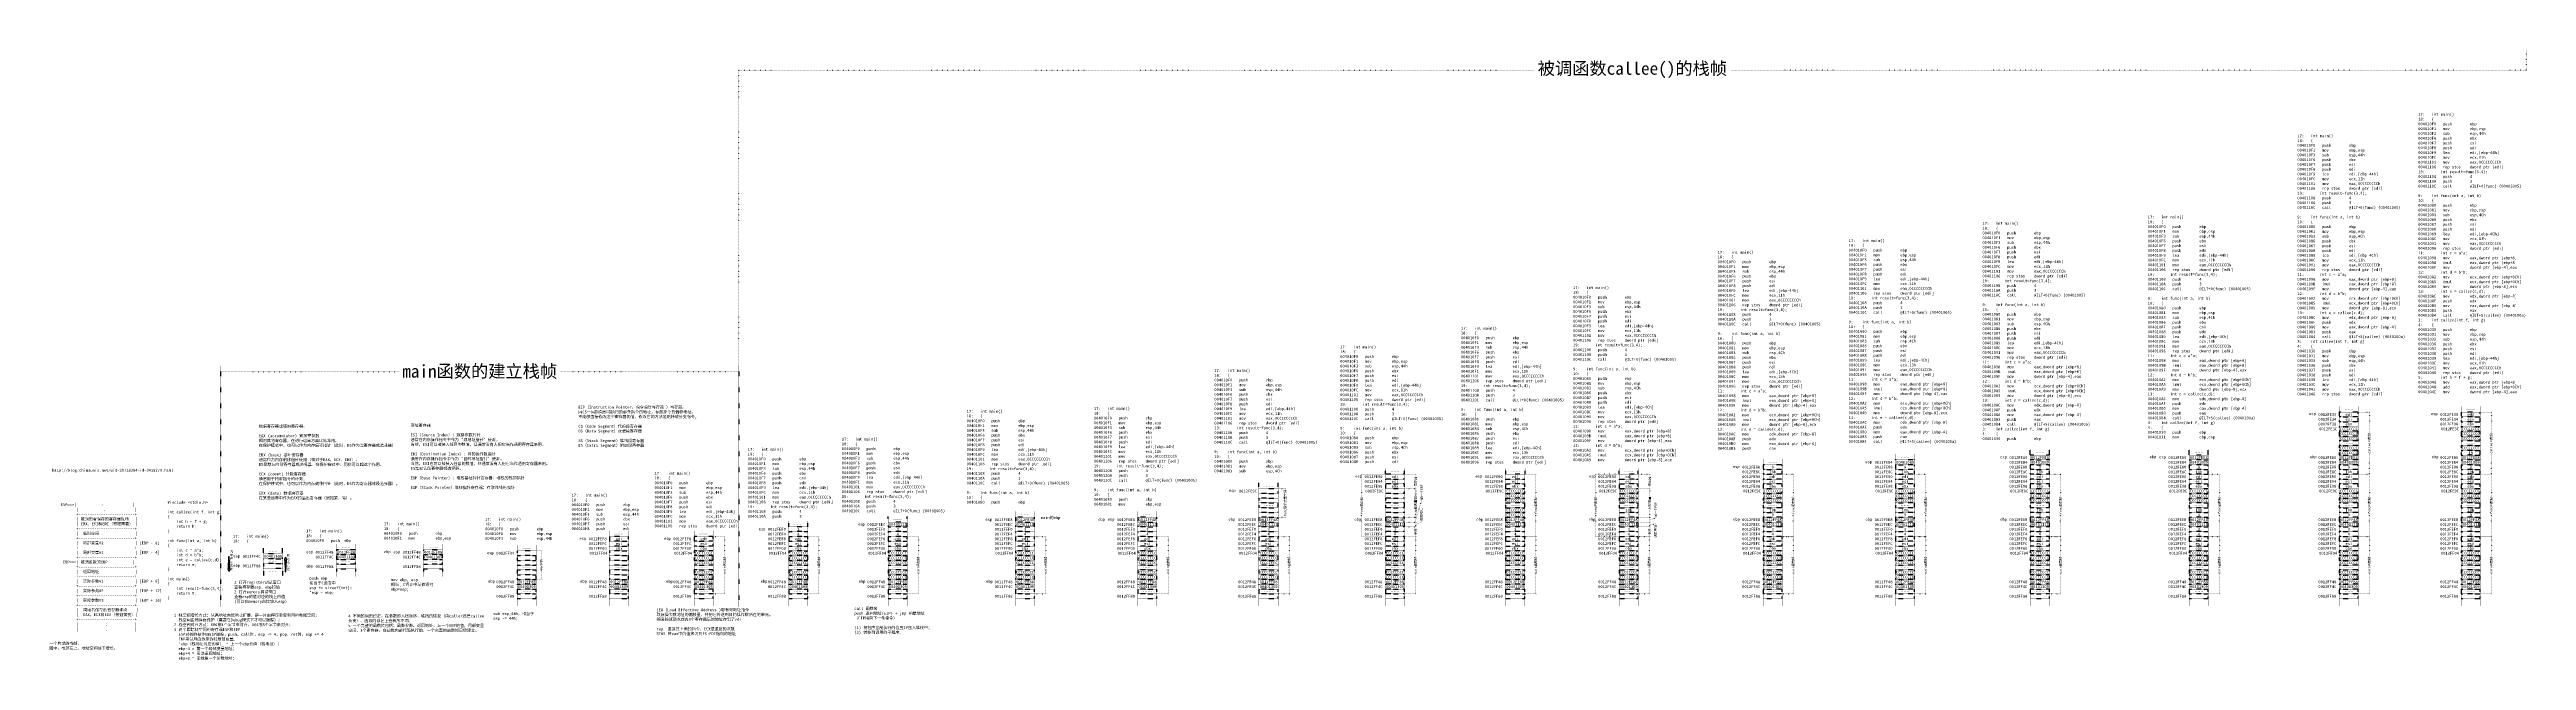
# Model space of a CAD drawing. Header units: millimetres. Extents: x 4752 to 29114, y 1106 to 4893.
# Drawn here: x 4752 to 17704, y 1106 to 4299 of the extents above; entities that cross this region are included whole.
import ezdxf

# ---------------------------------------------------------------- set-up
doc = ezdxf.new("R2010")
doc.units = ezdxf.units.MM
doc.linetypes.add('ACAD_ISO07W100', pattern=[3, 0, -3])
doc.linetypes.add('DOT', pattern=[0.25, 0, -0.25])
doc.layers.add('arrow', color=7, linetype='Continuous')
doc.styles.get("Standard").update_dxf_attribs({"font": ''})
doc.styles.add('w', font='', dxfattribs={"height": 15})
doc.styles.get('Standard').set_extended_font_data('SimSun')
doc.styles.get('w').set_extended_font_data('SimSun')
doc.dimstyles.new('w', dxfattribs={"dimscale": 3, "dimtxt": 4, "dimasz": 1.5, "dimexe": 1.25, "dimexo": 0.625, "dimtad": 0, "dimtxsty": 'Standard', "dimblk": 'ARCHTICK', "dimcen": 2.5, "dimclrd": 5, "dimclre": 5, "dimclrt": 5, "dimadec": 1, "dimazin": 0, "dimtfac": 1, "dimtmove": 0, "dimatfit": 3, "dimfxl": 1, "dimarcsym": 0})

# ---------------------------------------------------------------- blocks, each defined once
blk = doc.blocks.new('b')
at = {"linetype": 'DOT'}
blk.add_lwpolyline([(-100, 0), (0, 0), (0, 25), (-100, 25)], close=True, dxfattribs=at)
blk = doc.blocks.new('_ArchTick')
at = {"color": 0, "linetype": 'ByBlock', "const_width": 0.15}
blk.add_lwpolyline([(-0.5, -0.5), (0.5, 0.5)], dxfattribs=at)
blk = doc.blocks.new('*D6')
at = {"color": 5, "linetype": 'ACAD_ISO07W100', "lineweight": -2}
for p, q in [((7299, 1679), (7329, 1679)), ((7325, 1679), (7325, 1635)), ((7325, 1529), (7325, 1573)), ((7299, 1529), (7329, 1529))]:
    blk.add_line(p, q, dxfattribs=at)
at = {"layer": 'Defpoints', "color": 0, "linetype": 'DOT'}
for p in [(7297, 1679), (7297, 1529), (7325, 1529)]:
    blk.add_point(p, dxfattribs=at)
at = {"color": 5, "linetype": 'DOT', "lineweight": -2, "xscale": 4.5, "yscale": 4.5, "zscale": 4.5}
for p, rotation in [((7325, 1679), 90), ((7325, 1529), 270)]:
    blk.add_blockref('_ArchTick', p, dxfattribs=dict(at, rotation=rotation))
at = {"color": 5, "linetype": 'DOT', "insert": (7325, 1604), "char_height": 12, "attachment_point": 5, "rotation": 90}
blk.add_mtext('44h字节', dxfattribs=at)
blk = doc.blocks.new('*D7')
at = {"color": 5, "linetype": 'ACAD_ISO07W100', "lineweight": -2}
for p, q in [((11835, 2079), (11609, 2079)), ((11613, 2079), (11613, 1960)), ((11613, 1754), (11613, 1873)), ((11835, 1754), (11609, 1754))]:
    blk.add_line(p, q, dxfattribs=at)
at = {"layer": 'Defpoints', "color": 0, "linetype": 'DOT'}
for p in [(11837, 2079), (11613, 1754), (11837, 1754)]:
    blk.add_point(p, dxfattribs=at)
at = {"color": 5, "linetype": 'DOT', "lineweight": -2, "xscale": 4.5, "yscale": 4.5, "zscale": 4.5}
for p, rotation in [((11613, 2079), 90), ((11613, 1754), 270)]:
    blk.add_blockref('_ArchTick', p, dxfattribs=dict(at, rotation=rotation))
at = {"color": 5, "linetype": 'DOT', "insert": (11613, 1916), "char_height": 12, "attachment_point": 5, "rotation": 90}
blk.add_mtext('func函数帧', dxfattribs=at)
blk = doc.blocks.new('*D8')
at = {"color": 5, "linetype": 'ACAD_ISO07W100', "lineweight": -2}
for p, q in [((11178, 2004), (11218, 2004)), ((11214, 2004), (11214, 1998)), ((11178, 1854), (11218, 1854)), ((11214, 1854), (11214, 1860))]:
    blk.add_line(p, q, dxfattribs=at)
at = {"layer": 'Defpoints', "color": 0, "linetype": 'DOT'}
for p in [(11176, 2004), (11176, 1854), (11214, 1854)]:
    blk.add_point(p, dxfattribs=at)
at = {"color": 5, "linetype": 'DOT', "lineweight": -2, "xscale": 4.5, "yscale": 4.5, "zscale": 4.5}
for p, rotation in [((11214, 2004), 90), ((11214, 1854), 270)]:
    blk.add_blockref('_ArchTick', p, dxfattribs=dict(at, rotation=rotation))
at = {"color": 5, "linetype": 'DOT', "insert": (11214, 1929), "char_height": 12, "attachment_point": 5, "rotation": 90}
blk.add_mtext('func局部变量空间', dxfattribs=at)
blk = doc.blocks.new('*D9')
at = {"color": 5, "linetype": 'ACAD_ISO07W100', "lineweight": -2}
for p, q in [((16827, 2404), (16887, 2404)), ((16883, 2404), (16883, 2294)), ((16827, 2079), (16887, 2079)), ((16883, 2079), (16883, 2189))]:
    blk.add_line(p, q, dxfattribs=at)
at = {"layer": 'Defpoints', "color": 0, "linetype": 'DOT'}
for p in [(16825, 2404), (16825, 2079), (16883, 2079)]:
    blk.add_point(p, dxfattribs=at)
at = {"color": 5, "linetype": 'DOT', "lineweight": -2, "xscale": 4.5, "yscale": 4.5, "zscale": 4.5}
for p, rotation in [((16883, 2404), 90), ((16883, 2079), 270)]:
    blk.add_blockref('_ArchTick', p, dxfattribs=dict(at, rotation=rotation))
at = {"color": 5, "linetype": 'DOT', "insert": (16883, 2241), "char_height": 12, "attachment_point": 5, "rotation": 90}
blk.add_mtext('callee函数帧', dxfattribs=at)
blk = doc.blocks.new('*D10')
at = {"color": 5, "linetype": 'ACAD_ISO07W100', "lineweight": -2}
for p, q in [((8224, 1754), (8286, 1754)), ((8282, 1754), (8282, 1648)), ((8282, 1454), (8282, 1560)), ((8224, 1454), (8286, 1454))]:
    blk.add_line(p, q, dxfattribs=at)
at = {"layer": 'Defpoints', "color": 0, "linetype": 'DOT'}
for p in [(8222, 1754), (8222, 1454), (8282, 1454)]:
    blk.add_point(p, dxfattribs=at)
at = {"color": 5, "linetype": 'DOT', "lineweight": -2, "xscale": 4.5, "yscale": 4.5, "zscale": 4.5}
for p, rotation in [((8282, 1754), 90), ((8282, 1454), 270)]:
    blk.add_blockref('_ArchTick', p, dxfattribs=dict(at, rotation=rotation))
at = {"color": 5, "linetype": 'DOT', "insert": (8282, 1604), "char_height": 12, "attachment_point": 5, "rotation": 90}
blk.add_mtext('main函数帧', dxfattribs=at)
blk = doc.blocks.new('*D11')
at = {"color": 5, "linetype": 'ACAD_ISO07W100', "lineweight": -2}
for p, q in [((8717, 1754), (8779, 1754)), ((8775, 1754), (8775, 1648)), ((8775, 1454), (8775, 1560)), ((8717, 1454), (8779, 1454))]:
    blk.add_line(p, q, dxfattribs=at)
at = {"layer": 'Defpoints', "color": 0, "linetype": 'DOT'}
for p in [(8715, 1754), (8715, 1454), (8775, 1454)]:
    blk.add_point(p, dxfattribs=at)
at = {"color": 5, "linetype": 'DOT', "lineweight": -2, "xscale": 4.5, "yscale": 4.5, "zscale": 4.5}
for p, rotation in [((8775, 1754), 90), ((8775, 1454), 270)]:
    blk.add_blockref('_ArchTick', p, dxfattribs=dict(at, rotation=rotation))
at = {"color": 5, "linetype": 'DOT', "insert": (8775, 1604), "char_height": 12, "attachment_point": 5, "rotation": 90}
blk.add_mtext('main函数帧', dxfattribs=at)
blk = doc.blocks.new('*D12')
at = {"color": 5, "linetype": 'ACAD_ISO07W100', "lineweight": -2}
for p, q in [((9237, 1754), (9299, 1754)), ((9295, 1754), (9295, 1648)), ((9295, 1454), (9295, 1560)), ((9237, 1454), (9299, 1454))]:
    blk.add_line(p, q, dxfattribs=at)
at = {"layer": 'Defpoints', "color": 0, "linetype": 'DOT'}
for p in [(9235, 1754), (9235, 1454), (9295, 1454)]:
    blk.add_point(p, dxfattribs=at)
at = {"color": 5, "linetype": 'DOT', "lineweight": -2, "xscale": 4.5, "yscale": 4.5, "zscale": 4.5}
for p, rotation in [((9295, 1754), 90), ((9295, 1454), 270)]:
    blk.add_blockref('_ArchTick', p, dxfattribs=dict(at, rotation=rotation))
at = {"color": 5, "linetype": 'DOT', "insert": (9295, 1604), "char_height": 12, "attachment_point": 5, "rotation": 90}
blk.add_mtext('main函数帧', dxfattribs=at)
blk = doc.blocks.new('*D13')
at = {"color": 5, "linetype": 'ACAD_ISO07W100', "lineweight": -2}
for p, q in [((9903, 1754), (9965, 1754)), ((9961, 1754), (9961, 1648)), ((9961, 1454), (9961, 1560)), ((9903, 1454), (9965, 1454))]:
    blk.add_line(p, q, dxfattribs=at)
at = {"layer": 'Defpoints', "color": 0, "linetype": 'DOT'}
for p in [(9901, 1754), (9901, 1454), (9961, 1454)]:
    blk.add_point(p, dxfattribs=at)
at = {"color": 5, "linetype": 'DOT', "lineweight": -2, "xscale": 4.5, "yscale": 4.5, "zscale": 4.5}
for p, rotation in [((9961, 1754), 90), ((9961, 1454), 270)]:
    blk.add_blockref('_ArchTick', p, dxfattribs=dict(at, rotation=rotation))
at = {"color": 5, "linetype": 'DOT', "insert": (9961, 1604), "char_height": 12, "attachment_point": 5, "rotation": 90}
blk.add_mtext('main函数帧', dxfattribs=at)
blk = doc.blocks.new('*D14')
at = {"color": 5, "linetype": 'ACAD_ISO07W100', "lineweight": -2}
for p, q in [((10543, 1754), (10605, 1754)), ((10601, 1754), (10601, 1648)), ((10601, 1454), (10601, 1560)), ((10543, 1454), (10605, 1454))]:
    blk.add_line(p, q, dxfattribs=at)
at = {"layer": 'Defpoints', "color": 0, "linetype": 'DOT'}
for p in [(10541, 1754), (10541, 1454), (10601, 1454)]:
    blk.add_point(p, dxfattribs=at)
at = {"color": 5, "linetype": 'DOT', "lineweight": -2, "xscale": 4.5, "yscale": 4.5, "zscale": 4.5}
for p, rotation in [((10601, 1754), 90), ((10601, 1454), 270)]:
    blk.add_blockref('_ArchTick', p, dxfattribs=dict(at, rotation=rotation))
at = {"color": 5, "linetype": 'DOT', "insert": (10601, 1604), "char_height": 12, "attachment_point": 5, "rotation": 90}
blk.add_mtext('main函数帧', dxfattribs=at)
blk = doc.blocks.new('*D15')
at = {"color": 5, "linetype": 'ACAD_ISO07W100', "lineweight": -2}
for p, q in [((11176, 1754), (11238, 1754)), ((11234, 1754), (11234, 1648)), ((11234, 1454), (11234, 1560)), ((11176, 1454), (11238, 1454))]:
    blk.add_line(p, q, dxfattribs=at)
at = {"layer": 'Defpoints', "color": 0, "linetype": 'DOT'}
for p in [(11174, 1754), (11174, 1454), (11234, 1454)]:
    blk.add_point(p, dxfattribs=at)
at = {"color": 5, "linetype": 'DOT', "lineweight": -2, "xscale": 4.5, "yscale": 4.5, "zscale": 4.5}
for p, rotation in [((11234, 1754), 90), ((11234, 1454), 270)]:
    blk.add_blockref('_ArchTick', p, dxfattribs=dict(at, rotation=rotation))
at = {"color": 5, "linetype": 'DOT', "insert": (11234, 1604), "char_height": 12, "attachment_point": 5, "rotation": 90}
blk.add_mtext('main函数帧', dxfattribs=at)
blk = doc.blocks.new('*D16')
at = {"color": 5, "linetype": 'ACAD_ISO07W100', "lineweight": -2}
for p, q in [((11837, 1754), (11899, 1754)), ((11895, 1754), (11895, 1648)), ((11895, 1454), (11895, 1560)), ((11837, 1454), (11899, 1454))]:
    blk.add_line(p, q, dxfattribs=at)
at = {"layer": 'Defpoints', "color": 0, "linetype": 'DOT'}
for p in [(11835, 1754), (11835, 1454), (11895, 1454)]:
    blk.add_point(p, dxfattribs=at)
at = {"color": 5, "linetype": 'DOT', "lineweight": -2, "xscale": 4.5, "yscale": 4.5, "zscale": 4.5}
for p, rotation in [((11895, 1754), 90), ((11895, 1454), 270)]:
    blk.add_blockref('_ArchTick', p, dxfattribs=dict(at, rotation=rotation))
at = {"color": 5, "linetype": 'DOT', "insert": (11895, 1604), "char_height": 12, "attachment_point": 5, "rotation": 90}
blk.add_mtext('main函数帧', dxfattribs=at)
blk = doc.blocks.new('*D18')
at = {"color": 5, "linetype": 'ACAD_ISO07W100', "lineweight": -2}
for p, q in [((12468, 2079), (12528, 2079)), ((12524, 2079), (12524, 1960)), ((12524, 1754), (12524, 1873)), ((12468, 1754), (12528, 1754))]:
    blk.add_line(p, q, dxfattribs=at)
at = {"layer": 'Defpoints', "color": 0, "linetype": 'DOT'}
for p in [(12466, 2079), (12466, 1754), (12524, 1754)]:
    blk.add_point(p, dxfattribs=at)
at = {"color": 5, "linetype": 'DOT', "lineweight": -2, "xscale": 4.5, "yscale": 4.5, "zscale": 4.5}
for p, rotation in [((12524, 2079), 90), ((12524, 1754), 270)]:
    blk.add_blockref('_ArchTick', p, dxfattribs=dict(at, rotation=rotation))
at = {"color": 5, "linetype": 'DOT', "insert": (12524, 1916), "char_height": 12, "attachment_point": 5, "rotation": 90}
blk.add_mtext('func函数帧', dxfattribs=at)
blk = doc.blocks.new('*D17')
at = {"color": 5, "linetype": 'ACAD_ISO07W100', "lineweight": -2}
for p, q in [((12466, 1754), (12528, 1754)), ((12524, 1754), (12524, 1648)), ((12524, 1454), (12524, 1560)), ((12466, 1454), (12528, 1454))]:
    blk.add_line(p, q, dxfattribs=at)
at = {"layer": 'Defpoints', "color": 0, "linetype": 'DOT'}
for p in [(12464, 1754), (12464, 1454), (12524, 1454)]:
    blk.add_point(p, dxfattribs=at)
at = {"color": 5, "linetype": 'DOT', "lineweight": -2, "xscale": 4.5, "yscale": 4.5, "zscale": 4.5}
for p, rotation in [((12524, 1754), 90), ((12524, 1454), 270)]:
    blk.add_blockref('_ArchTick', p, dxfattribs=dict(at, rotation=rotation))
at = {"color": 5, "linetype": 'DOT', "insert": (12524, 1604), "char_height": 12, "attachment_point": 5, "rotation": 90}
blk.add_mtext('main函数帧', dxfattribs=at)
blk = doc.blocks.new('*D20')
at = {"color": 5, "linetype": 'ACAD_ISO07W100', "lineweight": -2}
for p, q in [((13814, 2079), (13874, 2079)), ((13870, 2079), (13870, 1960)), ((13870, 1754), (13870, 1873)), ((13814, 1754), (13874, 1754))]:
    blk.add_line(p, q, dxfattribs=at)
at = {"layer": 'Defpoints', "color": 0, "linetype": 'DOT'}
for p in [(13812, 2079), (13812, 1754), (13870, 1754)]:
    blk.add_point(p, dxfattribs=at)
at = {"color": 5, "linetype": 'DOT', "lineweight": -2, "xscale": 4.5, "yscale": 4.5, "zscale": 4.5}
for p, rotation in [((13870, 2079), 90), ((13870, 1754), 270)]:
    blk.add_blockref('_ArchTick', p, dxfattribs=dict(at, rotation=rotation))
at = {"color": 5, "linetype": 'DOT', "insert": (13870, 1916), "char_height": 12, "attachment_point": 5, "rotation": 90}
blk.add_mtext('func函数帧', dxfattribs=at)
blk = doc.blocks.new('*D19')
at = {"color": 5, "linetype": 'ACAD_ISO07W100', "lineweight": -2}
for p, q in [((13812, 1754), (13874, 1754)), ((13870, 1754), (13870, 1648)), ((13870, 1454), (13870, 1560)), ((13812, 1454), (13874, 1454))]:
    blk.add_line(p, q, dxfattribs=at)
at = {"layer": 'Defpoints', "color": 0, "linetype": 'DOT'}
for p in [(13810, 1754), (13810, 1454), (13870, 1454)]:
    blk.add_point(p, dxfattribs=at)
at = {"color": 5, "linetype": 'DOT', "lineweight": -2, "xscale": 4.5, "yscale": 4.5, "zscale": 4.5}
for p, rotation in [((13870, 1754), 90), ((13870, 1454), 270)]:
    blk.add_blockref('_ArchTick', p, dxfattribs=dict(at, rotation=rotation))
at = {"color": 5, "linetype": 'DOT', "insert": (13870, 1604), "char_height": 12, "attachment_point": 5, "rotation": 90}
blk.add_mtext('main函数帧', dxfattribs=at)
blk = doc.blocks.new('*D22')
at = {"color": 5, "linetype": 'ACAD_ISO07W100', "lineweight": -2}
for p, q in [((14506, 2079), (14567, 2079)), ((14563, 2079), (14563, 1960)), ((14563, 1754), (14563, 1873)), ((14506, 1754), (14567, 1754))]:
    blk.add_line(p, q, dxfattribs=at)
at = {"layer": 'Defpoints', "color": 0, "linetype": 'DOT'}
for p in [(14505, 2079), (14505, 1754), (14563, 1754)]:
    blk.add_point(p, dxfattribs=at)
at = {"color": 5, "linetype": 'DOT', "lineweight": -2, "xscale": 4.5, "yscale": 4.5, "zscale": 4.5}
for p, rotation in [((14563, 2079), 90), ((14563, 1754), 270)]:
    blk.add_blockref('_ArchTick', p, dxfattribs=dict(at, rotation=rotation))
at = {"color": 5, "linetype": 'DOT', "insert": (14563, 1916), "char_height": 12, "attachment_point": 5, "rotation": 90}
blk.add_mtext('func函数帧', dxfattribs=at)
blk = doc.blocks.new('*D21')
at = {"color": 5, "linetype": 'ACAD_ISO07W100', "lineweight": -2}
for p, q in [((14505, 1754), (14567, 1754)), ((14563, 1754), (14563, 1648)), ((14563, 1454), (14563, 1560)), ((14505, 1454), (14567, 1454))]:
    blk.add_line(p, q, dxfattribs=at)
at = {"layer": 'Defpoints', "color": 0, "linetype": 'DOT'}
for p in [(14503, 1754), (14503, 1454), (14563, 1454)]:
    blk.add_point(p, dxfattribs=at)
at = {"color": 5, "linetype": 'DOT', "lineweight": -2, "xscale": 4.5, "yscale": 4.5, "zscale": 4.5}
for p, rotation in [((14563, 1754), 90), ((14563, 1454), 270)]:
    blk.add_blockref('_ArchTick', p, dxfattribs=dict(at, rotation=rotation))
at = {"color": 5, "linetype": 'DOT', "insert": (14563, 1604), "char_height": 12, "attachment_point": 5, "rotation": 90}
blk.add_mtext('main函数帧', dxfattribs=at)
blk = doc.blocks.new('*D24')
at = {"color": 5, "linetype": 'ACAD_ISO07W100', "lineweight": -2}
for p, q in [((15211, 2079), (15271, 2079)), ((15268, 2079), (15268, 1960)), ((15268, 1754), (15268, 1873)), ((15211, 1754), (15271, 1754))]:
    blk.add_line(p, q, dxfattribs=at)
at = {"layer": 'Defpoints', "color": 0, "linetype": 'DOT'}
for p in [(15209, 2079), (15209, 1754), (15268, 1754)]:
    blk.add_point(p, dxfattribs=at)
at = {"color": 5, "linetype": 'DOT', "lineweight": -2, "xscale": 4.5, "yscale": 4.5, "zscale": 4.5}
for p, rotation in [((15268, 2079), 90), ((15268, 1754), 270)]:
    blk.add_blockref('_ArchTick', p, dxfattribs=dict(at, rotation=rotation))
at = {"color": 5, "linetype": 'DOT', "insert": (15268, 1916), "char_height": 12, "attachment_point": 5, "rotation": 90}
blk.add_mtext('func函数帧', dxfattribs=at)
blk = doc.blocks.new('*D23')
at = {"color": 5, "linetype": 'ACAD_ISO07W100', "lineweight": -2}
for p, q in [((15209, 1754), (15271, 1754)), ((15268, 1754), (15268, 1648)), ((15268, 1454), (15268, 1560)), ((15209, 1454), (15271, 1454))]:
    blk.add_line(p, q, dxfattribs=at)
at = {"layer": 'Defpoints', "color": 0, "linetype": 'DOT'}
for p in [(15207, 1754), (15207, 1454), (15268, 1454)]:
    blk.add_point(p, dxfattribs=at)
at = {"color": 5, "linetype": 'DOT', "lineweight": -2, "xscale": 4.5, "yscale": 4.5, "zscale": 4.5}
for p, rotation in [((15268, 1754), 90), ((15268, 1454), 270)]:
    blk.add_blockref('_ArchTick', p, dxfattribs=dict(at, rotation=rotation))
at = {"color": 5, "linetype": 'DOT', "insert": (15268, 1604), "char_height": 12, "attachment_point": 5, "rotation": 90}
blk.add_mtext('main函数帧', dxfattribs=at)
blk = doc.blocks.new('*D26')
at = {"color": 5, "linetype": 'ACAD_ISO07W100', "lineweight": -2}
for p, q in [((16043, 2079), (16103, 2079)), ((16099, 2079), (16099, 1960)), ((16099, 1754), (16099, 1873)), ((16043, 1754), (16103, 1754))]:
    blk.add_line(p, q, dxfattribs=at)
at = {"layer": 'Defpoints', "color": 0, "linetype": 'DOT'}
for p in [(16041, 2079), (16041, 1754), (16099, 1754)]:
    blk.add_point(p, dxfattribs=at)
at = {"color": 5, "linetype": 'DOT', "lineweight": -2, "xscale": 4.5, "yscale": 4.5, "zscale": 4.5}
for p, rotation in [((16099, 2079), 90), ((16099, 1754), 270)]:
    blk.add_blockref('_ArchTick', p, dxfattribs=dict(at, rotation=rotation))
at = {"color": 5, "linetype": 'DOT', "insert": (16099, 1916), "char_height": 12, "attachment_point": 5, "rotation": 90}
blk.add_mtext('func函数帧', dxfattribs=at)
blk = doc.blocks.new('*D25')
at = {"color": 5, "linetype": 'ACAD_ISO07W100', "lineweight": -2}
for p, q in [((16041, 1754), (16103, 1754)), ((16099, 1754), (16099, 1648)), ((16099, 1454), (16099, 1560)), ((16041, 1454), (16103, 1454))]:
    blk.add_line(p, q, dxfattribs=at)
at = {"layer": 'Defpoints', "color": 0, "linetype": 'DOT'}
for p in [(16039, 1754), (16039, 1454), (16099, 1454)]:
    blk.add_point(p, dxfattribs=at)
at = {"color": 5, "linetype": 'DOT', "lineweight": -2, "xscale": 4.5, "yscale": 4.5, "zscale": 4.5}
for p, rotation in [((16099, 1754), 90), ((16099, 1454), 270)]:
    blk.add_blockref('_ArchTick', p, dxfattribs=dict(at, rotation=rotation))
at = {"color": 5, "linetype": 'DOT', "insert": (16099, 1604), "char_height": 12, "attachment_point": 5, "rotation": 90}
blk.add_mtext('main函数帧', dxfattribs=at)
blk = doc.blocks.new('*D28')
at = {"color": 5, "linetype": 'ACAD_ISO07W100', "lineweight": -2}
for p, q in [((16827, 2079), (16887, 2079)), ((16883, 2079), (16883, 1960)), ((16883, 1754), (16883, 1873)), ((16827, 1754), (16887, 1754))]:
    blk.add_line(p, q, dxfattribs=at)
at = {"layer": 'Defpoints', "color": 0, "linetype": 'DOT'}
for p in [(16825, 2079), (16825, 1754), (16883, 1754)]:
    blk.add_point(p, dxfattribs=at)
at = {"color": 5, "linetype": 'DOT', "lineweight": -2, "xscale": 4.5, "yscale": 4.5, "zscale": 4.5}
for p, rotation in [((16883, 2079), 90), ((16883, 1754), 270)]:
    blk.add_blockref('_ArchTick', p, dxfattribs=dict(at, rotation=rotation))
at = {"color": 5, "linetype": 'DOT', "insert": (16883, 1916), "char_height": 12, "attachment_point": 5, "rotation": 90}
blk.add_mtext('func函数帧', dxfattribs=at)
blk = doc.blocks.new('*D27')
at = {"color": 5, "linetype": 'ACAD_ISO07W100', "lineweight": -2}
for p, q in [((16825, 1754), (16887, 1754)), ((16883, 1754), (16883, 1648)), ((16883, 1454), (16883, 1560)), ((16825, 1454), (16887, 1454))]:
    blk.add_line(p, q, dxfattribs=at)
at = {"layer": 'Defpoints', "color": 0, "linetype": 'DOT'}
for p in [(16823, 1754), (16823, 1454), (16883, 1454)]:
    blk.add_point(p, dxfattribs=at)
at = {"color": 5, "linetype": 'DOT', "lineweight": -2, "xscale": 4.5, "yscale": 4.5, "zscale": 4.5}
for p, rotation in [((16883, 1754), 90), ((16883, 1454), 270)]:
    blk.add_blockref('_ArchTick', p, dxfattribs=dict(at, rotation=rotation))
at = {"color": 5, "linetype": 'DOT', "insert": (16883, 1604), "char_height": 12, "attachment_point": 5, "rotation": 90}
blk.add_mtext('main函数帧', dxfattribs=at)
blk = doc.blocks.new('*D31')
at = {"color": 5, "linetype": 'ACAD_ISO07W100', "lineweight": -2}
for p, q in [((17464, 2404), (17524, 2404)), ((17521, 2404), (17521, 2294)), ((17464, 2079), (17524, 2079)), ((17521, 2079), (17521, 2189))]:
    blk.add_line(p, q, dxfattribs=at)
at = {"layer": 'Defpoints', "color": 0, "linetype": 'DOT'}
for p in [(17462, 2404), (17462, 2079), (17521, 2079)]:
    blk.add_point(p, dxfattribs=at)
at = {"color": 5, "linetype": 'DOT', "lineweight": -2, "xscale": 4.5, "yscale": 4.5, "zscale": 4.5}
for p, rotation in [((17521, 2404), 90), ((17521, 2079), 270)]:
    blk.add_blockref('_ArchTick', p, dxfattribs=dict(at, rotation=rotation))
at = {"color": 5, "linetype": 'DOT', "insert": (17521, 2241), "char_height": 12, "attachment_point": 5, "rotation": 90}
blk.add_mtext('callee函数帧', dxfattribs=at)
blk = doc.blocks.new('*D29')
at = {"color": 5, "linetype": 'ACAD_ISO07W100', "lineweight": -2}
for p, q in [((17464, 2079), (17524, 2079)), ((17521, 2079), (17521, 1960)), ((17521, 1754), (17521, 1873)), ((17464, 1754), (17524, 1754))]:
    blk.add_line(p, q, dxfattribs=at)
at = {"layer": 'Defpoints', "color": 0, "linetype": 'DOT'}
for p in [(17462, 2079), (17462, 1754), (17521, 1754)]:
    blk.add_point(p, dxfattribs=at)
at = {"color": 5, "linetype": 'DOT', "lineweight": -2, "xscale": 4.5, "yscale": 4.5, "zscale": 4.5}
for p, rotation in [((17521, 2079), 90), ((17521, 1754), 270)]:
    blk.add_blockref('_ArchTick', p, dxfattribs=dict(at, rotation=rotation))
at = {"color": 5, "linetype": 'DOT', "insert": (17521, 1916), "char_height": 12, "attachment_point": 5, "rotation": 90}
blk.add_mtext('func函数帧', dxfattribs=at)
blk = doc.blocks.new('*D30')
at = {"color": 5, "linetype": 'ACAD_ISO07W100', "lineweight": -2}
for p, q in [((17462, 1754), (17524, 1754)), ((17521, 1754), (17521, 1648)), ((17521, 1454), (17521, 1560)), ((17462, 1454), (17524, 1454))]:
    blk.add_line(p, q, dxfattribs=at)
at = {"layer": 'Defpoints', "color": 0, "linetype": 'DOT'}
for p in [(17460, 1754), (17460, 1454), (17521, 1454)]:
    blk.add_point(p, dxfattribs=at)
at = {"color": 5, "linetype": 'DOT', "lineweight": -2, "xscale": 4.5, "yscale": 4.5, "zscale": 4.5}
for p, rotation in [((17521, 1754), 90), ((17521, 1454), 270)]:
    blk.add_blockref('_ArchTick', p, dxfattribs=dict(at, rotation=rotation))
at = {"color": 5, "linetype": 'DOT', "insert": (17521, 1604), "char_height": 12, "attachment_point": 5, "rotation": 90}
blk.add_mtext('main函数帧', dxfattribs=at)
blk = doc.blocks.new('*D71')
at = {"color": 5, "linetype": 'ACAD_ISO07W100', "lineweight": -2}
for p, q in [((11837, 1754), (11900, 1754)), ((11839, 1804), (11900, 1804)), ((11896, 1804), (11896, 1797)), ((11896, 1754), (11896, 1761))]:
    blk.add_line(p, q, dxfattribs=at)
at = {"layer": 'Defpoints', "color": 0, "linetype": 'DOT'}
for p in [(11835, 1754), (11837, 1804), (11896, 1804)]:
    blk.add_point(p, dxfattribs=at)
at = {"color": 5, "linetype": 'DOT', "lineweight": -2, "xscale": 4.5, "yscale": 4.5, "zscale": 4.5}
for p, rotation in [((11896, 1804), 90), ((11896, 1754), 270)]:
    blk.add_blockref('_ArchTick', p, dxfattribs=dict(at, rotation=rotation))
at = {"color": 5, "linetype": 'DOT', "insert": (11896, 1779), "char_height": 12, "attachment_point": 5, "rotation": 90}
blk.add_mtext('参数', dxfattribs=at)
blk = doc.blocks.new('*D72')
at = {"color": 5, "linetype": 'ACAD_ISO07W100', "lineweight": -2}
for p, q in [((11839, 1829), (11900, 1829)), ((11896, 1816), (11926, 1830)), ((11896, 1804), (11896, 1829)), ((11926, 1830), (11926, 1834)), ((11839, 1804), (11900, 1804))]:
    blk.add_line(p, q, dxfattribs=at)
at = {"layer": 'Defpoints', "color": 0, "linetype": 'DOT'}
for p in [(11837, 1829), (11896, 1829), (11837, 1804)]:
    blk.add_point(p, dxfattribs=at)
at = {"color": 5, "linetype": 'DOT', "lineweight": -2, "xscale": 4.5, "yscale": 4.5, "zscale": 4.5}
for p, rotation in [((11896, 1829), 90), ((11896, 1804), 270)]:
    blk.add_blockref('_ArchTick', p, dxfattribs=dict(at, rotation=rotation))
at = {"color": 5, "linetype": 'DOT', "insert": (11926, 1869), "char_height": 12, "attachment_point": 5, "rotation": 90}
blk.add_mtext('返回地址', dxfattribs=at)
blk = doc.blocks.new('*D73')
at = {"color": 5, "linetype": 'ACAD_ISO07W100', "lineweight": -2}
for p, q in [((11927, 1943), (11927, 1947)), ((11839, 1854), (11900, 1854)), ((11839, 1829), (11900, 1829)), ((11896, 1841), (11927, 1943)), ((11896, 1829), (11896, 1854))]:
    blk.add_line(p, q, dxfattribs=at)
at = {"layer": 'Defpoints', "color": 0, "linetype": 'DOT'}
for p in [(11837, 1854), (11837, 1829), (11896, 1854)]:
    blk.add_point(p, dxfattribs=at)
at = {"color": 5, "linetype": 'DOT', "lineweight": -2, "xscale": 4.5, "yscale": 4.5, "zscale": 4.5}
for p, rotation in [((11896, 1854), 90), ((11896, 1829), 270)]:
    blk.add_blockref('_ArchTick', p, dxfattribs=dict(at, rotation=rotation))
at = {"color": 5, "linetype": 'DOT', "insert": (11927, 1986), "char_height": 12, "attachment_point": 5, "rotation": 90}
blk.add_mtext('前一个EBP', dxfattribs=at)
blk = doc.blocks.new('*D74')
at = {"color": 5, "linetype": 'ACAD_ISO07W100', "lineweight": -2}
for p, q in [((11839, 2004), (11900, 2004)), ((11896, 2004), (11896, 1981)), ((11839, 1854), (11900, 1854)), ((11896, 1854), (11896, 1877))]:
    blk.add_line(p, q, dxfattribs=at)
at = {"layer": 'Defpoints', "color": 0, "linetype": 'DOT'}
for p in [(11837, 2004), (11896, 2004), (11837, 1854)]:
    blk.add_point(p, dxfattribs=at)
at = {"color": 5, "linetype": 'DOT', "lineweight": -2, "xscale": 4.5, "yscale": 4.5, "zscale": 4.5}
for p, rotation in [((11896, 2004), 90), ((11896, 1854), 270)]:
    blk.add_blockref('_ArchTick', p, dxfattribs=dict(at, rotation=rotation))
at = {"color": 5, "linetype": 'DOT', "insert": (11896, 1929), "char_height": 12, "attachment_point": 5, "rotation": 90}
blk.add_mtext('局部变量空间', dxfattribs=at)
blk = doc.blocks.new('*D75')
at = {"color": 5, "linetype": 'ACAD_ISO07W100', "lineweight": -2}
for p, q in [((11841, 2079), (11900, 2079)), ((11896, 2079), (11896, 2068)), ((11839, 2004), (11900, 2004)), ((11896, 2004), (11896, 2015))]:
    blk.add_line(p, q, dxfattribs=at)
at = {"layer": 'Defpoints', "color": 0, "linetype": 'DOT'}
for p in [(11839, 2079), (11896, 2079), (11837, 2004)]:
    blk.add_point(p, dxfattribs=at)
at = {"color": 5, "linetype": 'DOT', "lineweight": -2, "xscale": 4.5, "yscale": 4.5, "zscale": 4.5}
for p, rotation in [((11896, 2079), 90), ((11896, 2004), 270)]:
    blk.add_blockref('_ArchTick', p, dxfattribs=dict(at, rotation=rotation))
at = {"color": 5, "linetype": 'DOT', "insert": (11896, 2041), "char_height": 12, "attachment_point": 5, "rotation": 90}
blk.add_mtext('寄存器', dxfattribs=at)
blk = doc.blocks.new('*D77')
at = {"color": 5, "linetype": 'ACAD_ISO07W100', "lineweight": -2}
for p, q in [((13059, 2079), (12833, 2079)), ((12837, 2079), (12837, 1960)), ((12837, 1754), (12837, 1873)), ((13059, 1754), (12833, 1754))]:
    blk.add_line(p, q, dxfattribs=at)
at = {"layer": 'Defpoints', "color": 0, "linetype": 'DOT'}
for p in [(13061, 2079), (12837, 1754), (13061, 1754)]:
    blk.add_point(p, dxfattribs=at)
at = {"color": 5, "linetype": 'DOT', "lineweight": -2, "xscale": 4.5, "yscale": 4.5, "zscale": 4.5}
for p, rotation in [((12837, 2079), 90), ((12837, 1754), 270)]:
    blk.add_blockref('_ArchTick', p, dxfattribs=dict(at, rotation=rotation))
at = {"color": 5, "linetype": 'DOT', "insert": (12837, 1916), "char_height": 12, "attachment_point": 5, "rotation": 90}
blk.add_mtext('func函数帧', dxfattribs=at)
blk = doc.blocks.new('*D78')
at = {"color": 5, "linetype": 'ACAD_ISO07W100', "lineweight": -2}
for p, q in [((13061, 1754), (13124, 1754)), ((13063, 1804), (13124, 1804)), ((13120, 1804), (13120, 1797)), ((13120, 1754), (13120, 1761))]:
    blk.add_line(p, q, dxfattribs=at)
at = {"layer": 'Defpoints', "color": 0, "linetype": 'DOT'}
for p in [(13059, 1754), (13061, 1804), (13120, 1804)]:
    blk.add_point(p, dxfattribs=at)
at = {"color": 5, "linetype": 'DOT', "lineweight": -2, "xscale": 4.5, "yscale": 4.5, "zscale": 4.5}
for p, rotation in [((13120, 1804), 90), ((13120, 1754), 270)]:
    blk.add_blockref('_ArchTick', p, dxfattribs=dict(at, rotation=rotation))
at = {"color": 5, "linetype": 'DOT', "insert": (13120, 1779), "char_height": 12, "attachment_point": 5, "rotation": 90}
blk.add_mtext('参数', dxfattribs=at)
blk = doc.blocks.new('*D79')
at = {"color": 5, "linetype": 'ACAD_ISO07W100', "lineweight": -2}
for p, q in [((13063, 1829), (13124, 1829)), ((13120, 1804), (13120, 1829)), ((13120, 1816), (13150, 1820)), ((13150, 1820), (13150, 1816)), ((13063, 1804), (13124, 1804))]:
    blk.add_line(p, q, dxfattribs=at)
at = {"layer": 'Defpoints', "color": 0, "linetype": 'DOT'}
for p in [(13061, 1829), (13120, 1829), (13061, 1804)]:
    blk.add_point(p, dxfattribs=at)
at = {"color": 5, "linetype": 'DOT', "lineweight": -2, "xscale": 4.5, "yscale": 4.5, "zscale": 4.5}
for p, rotation in [((13120, 1829), 90), ((13120, 1804), 270)]:
    blk.add_blockref('_ArchTick', p, dxfattribs=dict(at, rotation=rotation))
at = {"color": 5, "linetype": 'DOT', "insert": (13150, 1781), "char_height": 12, "attachment_point": 5, "rotation": 90}
blk.add_mtext('返回地址', dxfattribs=at)
blk = doc.blocks.new('*D80')
at = {"color": 5, "linetype": 'ACAD_ISO07W100', "lineweight": -2}
for p, q in [((13063, 1854), (13124, 1854)), ((13063, 1829), (13124, 1829)), ((13120, 1829), (13120, 1854)), ((13120, 1841), (13151, 1851)), ((13151, 1851), (13151, 1854))]:
    blk.add_line(p, q, dxfattribs=at)
at = {"layer": 'Defpoints', "color": 0, "linetype": 'DOT'}
for p in [(13061, 1854), (13061, 1829), (13120, 1854)]:
    blk.add_point(p, dxfattribs=at)
at = {"color": 5, "linetype": 'DOT', "lineweight": -2, "xscale": 4.5, "yscale": 4.5, "zscale": 4.5}
for p, rotation in [((13120, 1854), 90), ((13120, 1829), 270)]:
    blk.add_blockref('_ArchTick', p, dxfattribs=dict(at, rotation=rotation))
at = {"color": 5, "linetype": 'DOT', "insert": (13151, 1894), "char_height": 12, "attachment_point": 5, "rotation": 90}
blk.add_mtext('前一个EBP', dxfattribs=at)
blk = doc.blocks.new('*D81')
at = {"color": 5, "linetype": 'ACAD_ISO07W100', "lineweight": -2}
for p, q in [((13063, 2004), (13124, 2004)), ((13120, 2004), (13120, 1964)), ((13063, 1854), (13124, 1854)), ((13120, 1854), (13120, 1894))]:
    blk.add_line(p, q, dxfattribs=at)
at = {"layer": 'Defpoints', "color": 0, "linetype": 'DOT'}
for p in [(13061, 2004), (13120, 2004), (13061, 1854)]:
    blk.add_point(p, dxfattribs=at)
at = {"color": 5, "linetype": 'DOT', "lineweight": -2, "xscale": 4.5, "yscale": 4.5, "zscale": 4.5}
for p, rotation in [((13120, 2004), 90), ((13120, 1854), 270)]:
    blk.add_blockref('_ArchTick', p, dxfattribs=dict(at, rotation=rotation))
at = {"color": 5, "linetype": 'DOT', "insert": (13120, 1929), "char_height": 12, "attachment_point": 5, "rotation": 90}
blk.add_mtext('局部变量', dxfattribs=at)
blk = doc.blocks.new('*D76')
at = {"color": 5, "linetype": 'ACAD_ISO07W100', "lineweight": -2}
for p, q in [((13065, 2079), (13124, 2079)), ((13120, 2079), (13120, 2068)), ((13063, 2004), (13124, 2004)), ((13120, 2004), (13120, 2015))]:
    blk.add_line(p, q, dxfattribs=at)
at = {"layer": 'Defpoints', "color": 0, "linetype": 'DOT'}
for p in [(13063, 2079), (13120, 2079), (13061, 2004)]:
    blk.add_point(p, dxfattribs=at)
at = {"color": 5, "linetype": 'DOT', "lineweight": -2, "xscale": 4.5, "yscale": 4.5, "zscale": 4.5}
for p, rotation in [((13120, 2079), 90), ((13120, 2004), 270)]:
    blk.add_blockref('_ArchTick', p, dxfattribs=dict(at, rotation=rotation))
at = {"color": 5, "linetype": 'DOT', "insert": (13120, 2041), "char_height": 12, "attachment_point": 5, "rotation": 90}
blk.add_mtext('寄存器', dxfattribs=at)
blk = doc.blocks.new('*D82')
at = {"color": 5, "linetype": 'ACAD_ISO07W100', "lineweight": -2}
for p, q in [((13059, 1754), (13121, 1754)), ((13117, 1754), (13117, 1648)), ((13117, 1454), (13117, 1560)), ((13059, 1454), (13121, 1454))]:
    blk.add_line(p, q, dxfattribs=at)
at = {"layer": 'Defpoints', "color": 0, "linetype": 'DOT'}
for p in [(13057, 1754), (13057, 1454), (13117, 1454)]:
    blk.add_point(p, dxfattribs=at)
at = {"color": 5, "linetype": 'DOT', "lineweight": -2, "xscale": 4.5, "yscale": 4.5, "zscale": 4.5}
for p, rotation in [((13117, 1754), 90), ((13117, 1454), 270)]:
    blk.add_blockref('_ArchTick', p, dxfattribs=dict(at, rotation=rotation))
at = {"color": 5, "linetype": 'DOT', "insert": (13117, 1604), "char_height": 12, "attachment_point": 5, "rotation": 90}
blk.add_mtext('main函数帧', dxfattribs=at)
blk = doc.blocks.new('*D86')
at = {"color": 5, "linetype": 'ACAD_ISO07W100', "lineweight": -2}
for p, q in [((5645, 2644), (5645, 2611)), ((5645, 2614), (6579, 2614)), ((8357, 2614), (7423, 2614)), ((8357, 2644), (8357, 2611))]:
    blk.add_line(p, q, dxfattribs=at)
at = {"layer": 'Defpoints', "color": 0, "linetype": 'DOT'}
for p in [(5645, 2646), (8357, 2646), (8357, 2614)]:
    blk.add_point(p, dxfattribs=at)
at = {"color": 5, "linetype": 'DOT', "lineweight": -2, "xscale": 4.5, "yscale": 4.5, "zscale": 4.5, "rotation": 180}
blk.add_blockref('_ArchTick', (5645, 2614), dxfattribs=at)
at = {"color": 5, "linetype": 'DOT', "lineweight": -2, "xscale": 4.5, "yscale": 4.5, "zscale": 4.5}
blk.add_blockref('_ArchTick', (8357, 2614), dxfattribs=at)
at = {"color": 5, "linetype": 'DOT', "insert": (7001, 2614), "char_height": 66, "attachment_point": 5}
blk.add_mtext('main函数的建立栈帧', dxfattribs=at)
blk = doc.blocks.new('*D87')
at = {"color": 5, "linetype": 'ACAD_ISO07W100', "lineweight": -2}
for p, q in [((17702, 4298), (17702, 4188)), ((8357, 2647), (8357, 4195)), ((8357, 4192), (12515, 4192)), ((17702, 4192), (13543, 4192))]:
    blk.add_line(p, q, dxfattribs=at)
at = {"layer": 'Defpoints', "color": 0, "linetype": 'DOT'}
for p in [(17702, 4299), (8357, 4192), (8357, 2646)]:
    blk.add_point(p, dxfattribs=at)
at = {"color": 5, "linetype": 'DOT', "lineweight": -2, "xscale": 4.5, "yscale": 4.5, "zscale": 4.5, "rotation": 180}
blk.add_blockref('_ArchTick', (8357, 4192), dxfattribs=at)
at = {"color": 5, "linetype": 'DOT', "lineweight": -2, "xscale": 4.5, "yscale": 4.5, "zscale": 4.5}
blk.add_blockref('_ArchTick', (17702, 4192), dxfattribs=at)
at = {"color": 5, "linetype": 'DOT', "insert": (13029, 4192), "char_height": 66, "attachment_point": 5}
blk.add_mtext('被调函数callee()的栈帧', dxfattribs=at)

msp = doc.modelspace()

# ---------------------------------------------------------------- linework, layer by layer
at = {"linetype": 'DOT'}
for p, q in [((5645.304, 2645.613), (5645.304, 1385.702)), ((8356.744, 2645.613), (8356.744, 1385.702)), ((16724.936, 2403.934), (16724.936, 2433.934)), ((16824.936, 2403.934), (16824.936, 2433.934)), ((17362.37, 2403.934), (17362.37, 2433.934)), ((17462.37, 2403.934), (17462.37, 2433.934)), ((15109.363, 2178.934), (15109.363, 2208.934)), ((15209.363, 2178.934), (15209.363, 2208.934)), ((15940.663, 2178.934), (15940.663, 2208.934)), ((16040.663, 2178.934), (16040.663, 2208.934)), ((16724.936, 2328.934), (16724.936, 2303.934)), ((16724.936, 2328.934), (16824.936, 2328.934)), ((16724.936, 2303.934), (16824.936, 2303.934)), ((16824.936, 2303.934), (16824.936, 2328.934)), ((17362.37, 2328.934), (17362.37, 2303.934)), ((17362.37, 2328.934), (17462.37, 2328.934)), ((17362.37, 2303.934), (17462.37, 2303.934)), ((17462.37, 2303.934), (17462.37, 2328.934)), ((11737.074, 2078.934), (11737.074, 2108.934)), ((11837.074, 2078.934), (11837.074, 2108.934)), ((12367.688, 2078.934), (12367.688, 2108.934)), ((12467.688, 2078.934), (12467.688, 2108.934)), ((12959.157, 2078.934), (12959.157, 2108.934)), ((13059.157, 2078.934), (13059.157, 2108.934)), ((13712.123, 2128.934), (13712.123, 2158.934)), ((13812.123, 2128.934), (13812.123, 2158.934)), ((14404.508, 2153.934), (14404.508, 2183.934)), ((14504.508, 2153.934), (14504.508, 2183.934)), ((11076.042, 2003.934), (11076.042, 2033.934)), ((11076.042, 2003.934), (11076.042, 1978.934)), ((11076.042, 2003.934), (11176.042, 2003.934)), ((11076.042, 1978.934), (11176.042, 1978.934)), ((11176.042, 2003.934), (11176.042, 2033.934)), ((11176.042, 1978.934), (11176.042, 2003.934)), ((11737.074, 2003.934), (11737.074, 1978.934)), ((11737.074, 2003.934), (11837.074, 2003.934)), ((11737.074, 1978.934), (11837.074, 1978.934)), ((11837.074, 1978.934), (11837.074, 2003.934)), ((12365.813, 2003.934), (12365.813, 1978.934)), ((12365.813, 2003.934), (12465.813, 2003.934)), ((12365.813, 1978.934), (12465.813, 1978.934)), ((12465.813, 1978.934), (12465.813, 2003.934)), ((12959.157, 2003.934), (12959.157, 1978.934)), ((12959.157, 2003.934), (13059.157, 2003.934)), ((12959.157, 1978.934), (13059.157, 1978.934)), ((13059.157, 1978.934), (13059.157, 2003.934)), ((13712.123, 2003.934), (13712.123, 1978.934)), ((13712.123, 2003.934), (13812.123, 2003.934)), ((13712.123, 1978.934), (13812.123, 1978.934)), ((13812.123, 1978.934), (13812.123, 2003.934)), ((14404.508, 2003.934), (14404.508, 1978.934)), ((14404.508, 2003.934), (14504.508, 2003.934)), ((14404.508, 1978.934), (14504.508, 1978.934)), ((14504.508, 1978.934), (14504.508, 2003.934)), ((15109.363, 2003.934), (15109.363, 1978.934)), ((15109.363, 2003.934), (15209.363, 2003.934)), ((15109.363, 1978.934), (15209.363, 1978.934)), ((15209.363, 1978.934), (15209.363, 2003.934)), ((15940.663, 2003.934), (15940.663, 1978.934)), ((15940.663, 2003.934), (16040.663, 2003.934)), ((15940.663, 1978.934), (16040.663, 1978.934)), ((16040.663, 1978.934), (16040.663, 2003.934)), ((16724.936, 2003.934), (16724.936, 1978.934)), ((16724.936, 2003.934), (16824.936, 2003.934)), ((16724.936, 1978.934), (16824.936, 1978.934)), ((16824.936, 1978.934), (16824.936, 2003.934)), ((17362.37, 2003.934), (17362.37, 1978.934)), ((17362.37, 2003.934), (17462.37, 2003.934)), ((17362.37, 1978.934), (17462.37, 1978.934)), ((17462.37, 1978.934), (17462.37, 2003.934)), ((8617.072, 1803.934), (8617.072, 1833.934)), ((8717.072, 1803.934), (8717.072, 1833.934)), ((9136.885, 1828.934), (9136.885, 1858.934)), ((9236.885, 1828.934), (9236.885, 1858.934)), ((9802.52, 1853.934), (9802.52, 1883.934)), ((9902.52, 1853.934), (9902.52, 1883.934)), ((10442.587, 1853.934), (10442.587, 1883.934)), ((10542.587, 1853.934), (10542.587, 1883.934)), ((5869.97, 1662.38), (5869.97, 1692.38)), ((5969.97, 1662.38), (5969.97, 1692.38)), ((6251.528, 1683.79), (6251.528, 1713.79)), ((6351.528, 1683.79), (6351.528, 1713.79)), ((6707.296, 1683.79), (6707.296, 1713.79)), ((6807.296, 1683.79), (6807.296, 1713.79)), ((7196.778, 1678.934), (7196.778, 1708.934)), ((7296.778, 1678.934), (7296.778, 1708.934)), ((7680.035, 1753.934), (7680.035, 1783.934)), ((7780.035, 1753.934), (7780.035, 1783.934)), ((8122.239, 1753.934), (8122.239, 1783.934)), ((8222.239, 1753.934), (8222.239, 1783.934)), ((5869.97, 1587.38), (5869.97, 1548.859)), ((5969.97, 1587.38), (5969.97, 1548.859)), ((6251.528, 1583.79), (6251.528, 1545.269)), ((6351.528, 1583.79), (6351.528, 1545.269)), ((6707.296, 1583.79), (6707.296, 1545.269)), ((6807.296, 1583.79), (6807.296, 1545.269)), ((7780.035, 1678.934), (7680.035, 1678.934)), ((7680.035, 1678.934), (7680.035, 1653.934)), ((7680.035, 1653.934), (7780.035, 1653.934)), ((7780.035, 1653.934), (7780.035, 1678.934)), ((8222.239, 1678.934), (8122.239, 1678.934)), ((8122.239, 1678.934), (8122.239, 1653.934)), ((8122.239, 1653.934), (8222.239, 1653.934)), ((8222.239, 1653.934), (8222.239, 1678.934)), ((8717.072, 1678.934), (8617.072, 1678.934)), ((8617.072, 1678.934), (8617.072, 1653.934)), ((8617.072, 1653.934), (8717.072, 1653.934)), ((8717.072, 1653.934), (8717.072, 1678.934)), ((9236.885, 1678.934), (9136.885, 1678.934)), ((9136.885, 1678.934), (9136.885, 1653.934)), ((9136.885, 1653.934), (9236.885, 1653.934)), ((9236.885, 1653.934), (9236.885, 1678.934)), ((9902.52, 1678.934), (9802.52, 1678.934)), ((9802.52, 1678.934), (9802.52, 1653.934)), ((9802.52, 1653.934), (9902.52, 1653.934)), ((9902.52, 1653.934), (9902.52, 1678.934)), ((10542.587, 1678.934), (10442.587, 1678.934)), ((10442.587, 1678.934), (10442.587, 1653.934)), ((10442.587, 1653.934), (10542.587, 1653.934)), ((10542.587, 1653.934), (10542.587, 1678.934)), ((11176.042, 1678.934), (11076.042, 1678.934)), ((11076.042, 1678.934), (11076.042, 1653.934)), ((11076.042, 1653.934), (11176.042, 1653.934)), ((11176.042, 1653.934), (11176.042, 1678.934)), ((11837.074, 1678.934), (11737.074, 1678.934)), ((11737.074, 1678.934), (11737.074, 1653.934)), ((11737.074, 1653.934), (11837.074, 1653.934)), ((11837.074, 1653.934), (11837.074, 1678.934)), ((12465.813, 1678.934), (12365.813, 1678.934)), ((12365.813, 1678.934), (12365.813, 1653.934)), ((12365.813, 1653.934), (12465.813, 1653.934)), ((12465.813, 1653.934), (12465.813, 1678.934)), ((13059.157, 1678.934), (12959.157, 1678.934)), ((12959.157, 1678.934), (12959.157, 1653.934)), ((12959.157, 1653.934), (13059.157, 1653.934)), ((13059.157, 1653.934), (13059.157, 1678.934)), ((13812.123, 1678.934), (13712.123, 1678.934)), ((13712.123, 1678.934), (13712.123, 1653.934)), ((13712.123, 1653.934), (13812.123, 1653.934)), ((13812.123, 1653.934), (13812.123, 1678.934)), ((14504.508, 1678.934), (14404.508, 1678.934)), ((14404.508, 1678.934), (14404.508, 1653.934)), ((14404.508, 1653.934), (14504.508, 1653.934)), ((14504.508, 1653.934), (14504.508, 1678.934)), ((15209.363, 1678.934), (15109.363, 1678.934)), ((15109.363, 1678.934), (15109.363, 1653.934)), ((15109.363, 1653.934), (15209.363, 1653.934)), ((15209.363, 1653.934), (15209.363, 1678.934)), ((16040.663, 1678.934), (15940.663, 1678.934)), ((15940.663, 1678.934), (15940.663, 1653.934)), ((15940.663, 1653.934), (16040.663, 1653.934)), ((16040.663, 1653.934), (16040.663, 1678.934)), ((16824.936, 1678.934), (16724.936, 1678.934)), ((16724.936, 1678.934), (16724.936, 1653.934)), ((16724.936, 1653.934), (16824.936, 1653.934)), ((16824.936, 1653.934), (16824.936, 1678.934)), ((17462.37, 1678.934), (17362.37, 1678.934)), ((17362.37, 1678.934), (17362.37, 1653.934)), ((17362.37, 1653.934), (17462.37, 1653.934)), ((17462.37, 1653.934), (17462.37, 1678.934)), ((7196.778, 1428.934), (7196.778, 1390.413)), ((7296.778, 1428.934), (7296.778, 1390.413)), ((7680.035, 1428.934), (7680.035, 1390.413)), ((7780.035, 1428.934), (7780.035, 1390.413)), ((8122.239, 1428.934), (8122.239, 1390.413)), ((8222.239, 1428.934), (8222.239, 1390.413)), ((8617.072, 1428.934), (8617.072, 1390.413)), ((8717.072, 1428.934), (8717.072, 1390.413)), ((9136.885, 1428.934), (9136.885, 1390.413)), ((9236.885, 1428.934), (9236.885, 1390.413)), ((9802.52, 1428.934), (9802.52, 1390.413)), ((9902.52, 1428.934), (9902.52, 1390.413)), ((10442.587, 1428.934), (10442.587, 1390.413)), ((10542.587, 1428.934), (10542.587, 1390.413)), ((11076.042, 1428.934), (11076.042, 1390.413)), ((11176.042, 1428.934), (11176.042, 1390.413)), ((11737.074, 1428.934), (11737.074, 1390.413)), ((11837.074, 1428.934), (11837.074, 1390.413)), ((12365.813, 1428.934), (12365.813, 1390.413)), ((12465.813, 1428.934), (12465.813, 1390.413)), ((12959.157, 1428.934), (12959.157, 1390.413)), ((13059.157, 1428.934), (13059.157, 1390.413)), ((13712.123, 1428.934), (13712.123, 1390.413)), ((13812.123, 1428.934), (13812.123, 1390.413)), ((14404.508, 1428.934), (14404.508, 1390.413)), ((14504.508, 1428.934), (14504.508, 1390.413)), ((15109.363, 1428.934), (15109.363, 1390.413)), ((15209.363, 1428.934), (15209.363, 1390.413)), ((15940.663, 1428.934), (15940.663, 1390.413)), ((16040.663, 1428.934), (16040.663, 1390.413)), ((16724.936, 1428.934), (16724.936, 1390.413)), ((16824.936, 1428.934), (16824.936, 1390.413)), ((17362.37, 1428.934), (17362.37, 1390.413)), ((17462.37, 1428.934), (17462.37, 1390.413))]:
    msp.add_line(p, q, dxfattribs=at)
for points in [[(16724.936, 2378.934), (16824.936, 2378.934), (16824.936, 2403.934), (16724.936, 2403.934)], [(16724.936, 2353.934), (16824.936, 2353.934), (16824.936, 2378.934), (16724.936, 2378.934)], [(16724.936, 2328.934), (16824.936, 2328.934), (16824.936, 2353.934), (16724.936, 2353.934)], [(17362.37, 2378.934), (17462.37, 2378.934), (17462.37, 2403.934), (17362.37, 2403.934)], [(17362.37, 2353.934), (17462.37, 2353.934), (17462.37, 2378.934), (17362.37, 2378.934)], [(17362.37, 2328.934), (17462.37, 2328.934), (17462.37, 2353.934), (17362.37, 2353.934)], [(11737.074, 2053.934), (11837.074, 2053.934), (11837.074, 2078.934), (11737.074, 2078.934)], [(12365.813, 2053.934), (12465.813, 2053.934), (12465.813, 2078.934), (12365.813, 2078.934)], [(12959.157, 2053.934), (13059.157, 2053.934), (13059.157, 2078.934), (12959.157, 2078.934)], [(13712.123, 2103.934), (13812.123, 2103.934), (13812.123, 2128.934), (13712.123, 2128.934)], [(13712.123, 2078.934), (13812.123, 2078.934), (13812.123, 2103.934), (13712.123, 2103.934)], [(13712.123, 2053.934), (13812.123, 2053.934), (13812.123, 2078.934), (13712.123, 2078.934)], [(14404.508, 2128.934), (14504.508, 2128.934), (14504.508, 2153.934), (14404.508, 2153.934)], [(14404.508, 2103.934), (14504.508, 2103.934), (14504.508, 2128.934), (14404.508, 2128.934)], [(14404.508, 2078.934), (14504.508, 2078.934), (14504.508, 2103.934), (14404.508, 2103.934)], [(14404.508, 2053.934), (14504.508, 2053.934), (14504.508, 2078.934), (14404.508, 2078.934)], [(15109.363, 2153.934), (15209.363, 2153.934), (15209.363, 2178.934), (15109.363, 2178.934)], [(15109.363, 2128.934), (15209.363, 2128.934), (15209.363, 2153.934), (15109.363, 2153.934)], [(15109.363, 2103.934), (15209.363, 2103.934), (15209.363, 2128.934), (15109.363, 2128.934)], [(15109.363, 2078.934), (15209.363, 2078.934), (15209.363, 2103.934), (15109.363, 2103.934)], [(15109.363, 2053.934), (15209.363, 2053.934), (15209.363, 2078.934), (15109.363, 2078.934)], [(15940.663, 2153.934), (16040.663, 2153.934), (16040.663, 2178.934), (15940.663, 2178.934)], [(15940.663, 2128.934), (16040.663, 2128.934), (16040.663, 2153.934), (15940.663, 2153.934)], [(15940.663, 2103.934), (16040.663, 2103.934), (16040.663, 2128.934), (15940.663, 2128.934)], [(15940.663, 2078.934), (16040.663, 2078.934), (16040.663, 2103.934), (15940.663, 2103.934)], [(15940.663, 2053.934), (16040.663, 2053.934), (16040.663, 2078.934), (15940.663, 2078.934)], [(16724.936, 2153.934), (16824.936, 2153.934), (16824.936, 2178.934), (16724.936, 2178.934)], [(16724.936, 2128.934), (16824.936, 2128.934), (16824.936, 2153.934), (16724.936, 2153.934)], [(16724.936, 2103.934), (16824.936, 2103.934), (16824.936, 2128.934), (16724.936, 2128.934)], [(16724.936, 2078.934), (16824.936, 2078.934), (16824.936, 2103.934), (16724.936, 2103.934)], [(16724.936, 2053.934), (16824.936, 2053.934), (16824.936, 2078.934), (16724.936, 2078.934)], [(17362.37, 2153.934), (17462.37, 2153.934), (17462.37, 2178.934), (17362.37, 2178.934)], [(17362.37, 2128.934), (17462.37, 2128.934), (17462.37, 2153.934), (17362.37, 2153.934)], [(17362.37, 2103.934), (17462.37, 2103.934), (17462.37, 2128.934), (17362.37, 2128.934)], [(17362.37, 2078.934), (17462.37, 2078.934), (17462.37, 2103.934), (17362.37, 2103.934)], [(17362.37, 2053.934), (17462.37, 2053.934), (17462.37, 2078.934), (17362.37, 2078.934)], [(11737.074, 2028.934), (11837.074, 2028.934), (11837.074, 2053.934), (11737.074, 2053.934)], [(11737.074, 2003.934), (11837.074, 2003.934), (11837.074, 2028.934), (11737.074, 2028.934)], [(12365.813, 2028.934), (12465.813, 2028.934), (12465.813, 2053.934), (12365.813, 2053.934)], [(12365.813, 2003.934), (12465.813, 2003.934), (12465.813, 2028.934), (12365.813, 2028.934)], [(12959.157, 2028.934), (13059.157, 2028.934), (13059.157, 2053.934), (12959.157, 2053.934)], [(12959.157, 2003.934), (13059.157, 2003.934), (13059.157, 2028.934), (12959.157, 2028.934)], [(13712.123, 2028.934), (13812.123, 2028.934), (13812.123, 2053.934), (13712.123, 2053.934)], [(13712.123, 2003.934), (13812.123, 2003.934), (13812.123, 2028.934), (13712.123, 2028.934)], [(14404.508, 2028.934), (14504.508, 2028.934), (14504.508, 2053.934), (14404.508, 2053.934)], [(14404.508, 2003.934), (14504.508, 2003.934), (14504.508, 2028.934), (14404.508, 2028.934)], [(15109.363, 2028.934), (15209.363, 2028.934), (15209.363, 2053.934), (15109.363, 2053.934)], [(15109.363, 2003.934), (15209.363, 2003.934), (15209.363, 2028.934), (15109.363, 2028.934)], [(15940.663, 2028.934), (16040.663, 2028.934), (16040.663, 2053.934), (15940.663, 2053.934)], [(15940.663, 2003.934), (16040.663, 2003.934), (16040.663, 2028.934), (15940.663, 2028.934)], [(16724.936, 2028.934), (16824.936, 2028.934), (16824.936, 2053.934), (16724.936, 2053.934)], [(16724.936, 2003.934), (16824.936, 2003.934), (16824.936, 2028.934), (16724.936, 2028.934)], [(17362.37, 2028.934), (17462.37, 2028.934), (17462.37, 2053.934), (17362.37, 2053.934)], [(17362.37, 2003.934), (17462.37, 2003.934), (17462.37, 2028.934), (17362.37, 2028.934)], [(9136.885, 1803.934), (9236.885, 1803.934), (9236.885, 1828.934), (9136.885, 1828.934)], [(9802.52, 1828.934), (9902.52, 1828.934), (9902.52, 1853.934), (9802.52, 1853.934)], [(9802.52, 1803.934), (9902.52, 1803.934), (9902.52, 1828.934), (9802.52, 1828.934)], [(10442.587, 1828.934), (10542.587, 1828.934), (10542.587, 1853.934), (10442.587, 1853.934)], [(10442.587, 1803.934), (10542.587, 1803.934), (10542.587, 1828.934), (10442.587, 1828.934)], [(11076.042, 1828.934), (11176.042, 1828.934), (11176.042, 1853.934), (11076.042, 1853.934)], [(11076.042, 1803.934), (11176.042, 1803.934), (11176.042, 1828.934), (11076.042, 1828.934)], [(11737.074, 1828.934), (11837.074, 1828.934), (11837.074, 1853.934), (11737.074, 1853.934)], [(11737.074, 1803.934), (11837.074, 1803.934), (11837.074, 1828.934), (11737.074, 1828.934)], [(12365.813, 1828.934), (12465.813, 1828.934), (12465.813, 1853.934), (12365.813, 1853.934)], [(12365.813, 1803.934), (12465.813, 1803.934), (12465.813, 1828.934), (12365.813, 1828.934)], [(12959.157, 1828.934), (13059.157, 1828.934), (13059.157, 1853.934), (12959.157, 1853.934)], [(12959.157, 1803.934), (13059.157, 1803.934), (13059.157, 1828.934), (12959.157, 1828.934)], [(13712.123, 1828.934), (13812.123, 1828.934), (13812.123, 1853.934), (13712.123, 1853.934)], [(13712.123, 1803.934), (13812.123, 1803.934), (13812.123, 1828.934), (13712.123, 1828.934)], [(14404.508, 1828.934), (14504.508, 1828.934), (14504.508, 1853.934), (14404.508, 1853.934)], [(14404.508, 1803.934), (14504.508, 1803.934), (14504.508, 1828.934), (14404.508, 1828.934)], [(15109.363, 1828.934), (15209.363, 1828.934), (15209.363, 1853.934), (15109.363, 1853.934)], [(15109.363, 1803.934), (15209.363, 1803.934), (15209.363, 1828.934), (15109.363, 1828.934)], [(15940.663, 1828.934), (16040.663, 1828.934), (16040.663, 1853.934), (15940.663, 1853.934)], [(15940.663, 1803.934), (16040.663, 1803.934), (16040.663, 1828.934), (15940.663, 1828.934)], [(16724.936, 1828.934), (16824.936, 1828.934), (16824.936, 1853.934), (16724.936, 1853.934)], [(16724.936, 1803.934), (16824.936, 1803.934), (16824.936, 1828.934), (16724.936, 1828.934)], [(17362.37, 1828.934), (17462.37, 1828.934), (17462.37, 1853.934), (17362.37, 1853.934)], [(17362.37, 1803.934), (17462.37, 1803.934), (17462.37, 1828.934), (17362.37, 1828.934)], [(7680.035, 1728.934), (7780.035, 1728.934), (7780.035, 1753.934), (7680.035, 1753.934)], [(7680.035, 1703.934), (7780.035, 1703.934), (7780.035, 1728.934), (7680.035, 1728.934)], [(7680.035, 1678.934), (7780.035, 1678.934), (7780.035, 1703.934), (7680.035, 1703.934)], [(8122.239, 1728.934), (8222.239, 1728.934), (8222.239, 1753.934), (8122.239, 1753.934)], [(8122.239, 1703.934), (8222.239, 1703.934), (8222.239, 1728.934), (8122.239, 1728.934)], [(8122.239, 1678.934), (8222.239, 1678.934), (8222.239, 1703.934), (8122.239, 1703.934)], [(8617.072, 1778.934), (8717.072, 1778.934), (8717.072, 1803.934), (8617.072, 1803.934)], [(8617.072, 1753.934), (8717.072, 1753.934), (8717.072, 1778.934), (8617.072, 1778.934)], [(8617.072, 1728.934), (8717.072, 1728.934), (8717.072, 1753.934), (8617.072, 1753.934)], [(8617.072, 1703.934), (8717.072, 1703.934), (8717.072, 1728.934), (8617.072, 1728.934)], [(8617.072, 1678.934), (8717.072, 1678.934), (8717.072, 1703.934), (8617.072, 1703.934)], [(9136.885, 1778.934), (9236.885, 1778.934), (9236.885, 1803.934), (9136.885, 1803.934)], [(9136.885, 1753.934), (9236.885, 1753.934), (9236.885, 1778.934), (9136.885, 1778.934)], [(9136.885, 1728.934), (9236.885, 1728.934), (9236.885, 1753.934), (9136.885, 1753.934)], [(9136.885, 1703.934), (9236.885, 1703.934), (9236.885, 1728.934), (9136.885, 1728.934)], [(9136.885, 1678.934), (9236.885, 1678.934), (9236.885, 1703.934), (9136.885, 1703.934)], [(9802.52, 1778.934), (9902.52, 1778.934), (9902.52, 1803.934), (9802.52, 1803.934)], [(9802.52, 1753.934), (9902.52, 1753.934), (9902.52, 1778.934), (9802.52, 1778.934)], [(9802.52, 1728.934), (9902.52, 1728.934), (9902.52, 1753.934), (9802.52, 1753.934)], [(9802.52, 1703.934), (9902.52, 1703.934), (9902.52, 1728.934), (9802.52, 1728.934)], [(9802.52, 1678.934), (9902.52, 1678.934), (9902.52, 1703.934), (9802.52, 1703.934)], [(10442.587, 1778.934), (10542.587, 1778.934), (10542.587, 1803.934), (10442.587, 1803.934)], [(10442.587, 1753.934), (10542.587, 1753.934), (10542.587, 1778.934), (10442.587, 1778.934)], [(10442.587, 1728.934), (10542.587, 1728.934), (10542.587, 1753.934), (10442.587, 1753.934)], [(10442.587, 1703.934), (10542.587, 1703.934), (10542.587, 1728.934), (10442.587, 1728.934)], [(10442.587, 1678.934), (10542.587, 1678.934), (10542.587, 1703.934), (10442.587, 1703.934)], [(11076.042, 1778.934), (11176.042, 1778.934), (11176.042, 1803.934), (11076.042, 1803.934)], [(11076.042, 1753.934), (11176.042, 1753.934), (11176.042, 1778.934), (11076.042, 1778.934)], [(11076.042, 1728.934), (11176.042, 1728.934), (11176.042, 1753.934), (11076.042, 1753.934)], [(11076.042, 1703.934), (11176.042, 1703.934), (11176.042, 1728.934), (11076.042, 1728.934)], [(11076.042, 1678.934), (11176.042, 1678.934), (11176.042, 1703.934), (11076.042, 1703.934)], [(11737.074, 1778.934), (11837.074, 1778.934), (11837.074, 1803.934), (11737.074, 1803.934)], [(11737.074, 1753.934), (11837.074, 1753.934), (11837.074, 1778.934), (11737.074, 1778.934)], [(11737.074, 1728.934), (11837.074, 1728.934), (11837.074, 1753.934), (11737.074, 1753.934)], [(11737.074, 1703.934), (11837.074, 1703.934), (11837.074, 1728.934), (11737.074, 1728.934)], [(11737.074, 1678.934), (11837.074, 1678.934), (11837.074, 1703.934), (11737.074, 1703.934)], [(12365.813, 1778.934), (12465.813, 1778.934), (12465.813, 1803.934), (12365.813, 1803.934)], [(12365.813, 1753.934), (12465.813, 1753.934), (12465.813, 1778.934), (12365.813, 1778.934)], [(12365.813, 1728.934), (12465.813, 1728.934), (12465.813, 1753.934), (12365.813, 1753.934)], [(12365.813, 1703.934), (12465.813, 1703.934), (12465.813, 1728.934), (12365.813, 1728.934)], [(12365.813, 1678.934), (12465.813, 1678.934), (12465.813, 1703.934), (12365.813, 1703.934)], [(12959.157, 1778.934), (13059.157, 1778.934), (13059.157, 1803.934), (12959.157, 1803.934)], [(12959.157, 1753.934), (13059.157, 1753.934), (13059.157, 1778.934), (12959.157, 1778.934)], [(12959.157, 1728.934), (13059.157, 1728.934), (13059.157, 1753.934), (12959.157, 1753.934)], [(12959.157, 1703.934), (13059.157, 1703.934), (13059.157, 1728.934), (12959.157, 1728.934)], [(12959.157, 1678.934), (13059.157, 1678.934), (13059.157, 1703.934), (12959.157, 1703.934)], [(13712.123, 1778.934), (13812.123, 1778.934), (13812.123, 1803.934), (13712.123, 1803.934)], [(13712.123, 1753.934), (13812.123, 1753.934), (13812.123, 1778.934), (13712.123, 1778.934)], [(13712.123, 1728.934), (13812.123, 1728.934), (13812.123, 1753.934), (13712.123, 1753.934)], [(13712.123, 1703.934), (13812.123, 1703.934), (13812.123, 1728.934), (13712.123, 1728.934)], [(13712.123, 1678.934), (13812.123, 1678.934), (13812.123, 1703.934), (13712.123, 1703.934)], [(14404.508, 1778.934), (14504.508, 1778.934), (14504.508, 1803.934), (14404.508, 1803.934)], [(14404.508, 1753.934), (14504.508, 1753.934), (14504.508, 1778.934), (14404.508, 1778.934)], [(14404.508, 1728.934), (14504.508, 1728.934), (14504.508, 1753.934), (14404.508, 1753.934)], [(14404.508, 1703.934), (14504.508, 1703.934), (14504.508, 1728.934), (14404.508, 1728.934)], [(14404.508, 1678.934), (14504.508, 1678.934), (14504.508, 1703.934), (14404.508, 1703.934)], [(15109.363, 1778.934), (15209.363, 1778.934), (15209.363, 1803.934), (15109.363, 1803.934)], [(15109.363, 1753.934), (15209.363, 1753.934), (15209.363, 1778.934), (15109.363, 1778.934)], [(15109.363, 1728.934), (15209.363, 1728.934), (15209.363, 1753.934), (15109.363, 1753.934)], [(15109.363, 1703.934), (15209.363, 1703.934), (15209.363, 1728.934), (15109.363, 1728.934)], [(15109.363, 1678.934), (15209.363, 1678.934), (15209.363, 1703.934), (15109.363, 1703.934)], [(15940.663, 1778.934), (16040.663, 1778.934), (16040.663, 1803.934), (15940.663, 1803.934)], [(15940.663, 1753.934), (16040.663, 1753.934), (16040.663, 1778.934), (15940.663, 1778.934)], [(15940.663, 1728.934), (16040.663, 1728.934), (16040.663, 1753.934), (15940.663, 1753.934)], [(15940.663, 1703.934), (16040.663, 1703.934), (16040.663, 1728.934), (15940.663, 1728.934)], [(15940.663, 1678.934), (16040.663, 1678.934), (16040.663, 1703.934), (15940.663, 1703.934)], [(16724.936, 1778.934), (16824.936, 1778.934), (16824.936, 1803.934), (16724.936, 1803.934)], [(16724.936, 1753.934), (16824.936, 1753.934), (16824.936, 1778.934), (16724.936, 1778.934)], [(16724.936, 1728.934), (16824.936, 1728.934), (16824.936, 1753.934), (16724.936, 1753.934)], [(16724.936, 1703.934), (16824.936, 1703.934), (16824.936, 1728.934), (16724.936, 1728.934)], [(16724.936, 1678.934), (16824.936, 1678.934), (16824.936, 1703.934), (16724.936, 1703.934)], [(17362.37, 1778.934), (17462.37, 1778.934), (17462.37, 1803.934), (17362.37, 1803.934)], [(17362.37, 1753.934), (17462.37, 1753.934), (17462.37, 1778.934), (17362.37, 1778.934)], [(17362.37, 1728.934), (17462.37, 1728.934), (17462.37, 1753.934), (17362.37, 1753.934)], [(17362.37, 1703.934), (17462.37, 1703.934), (17462.37, 1728.934), (17362.37, 1728.934)], [(17362.37, 1678.934), (17462.37, 1678.934), (17462.37, 1703.934), (17362.37, 1703.934)], [(5869.97, 1637.38), (5969.97, 1637.38), (5969.97, 1662.38), (5869.97, 1662.38)], [(5869.97, 1612.38), (5969.97, 1612.38), (5969.97, 1637.38), (5869.97, 1637.38)], [(5869.97, 1587.38), (5969.97, 1587.38), (5969.97, 1612.38), (5869.97, 1612.38)], [(6251.528, 1658.79), (6351.528, 1658.79), (6351.528, 1683.79), (6251.528, 1683.79)], [(6251.528, 1608.79), (6351.528, 1608.79), (6351.528, 1633.79), (6251.528, 1633.79)], [(6251.528, 1583.79), (6351.528, 1583.79), (6351.528, 1608.79), (6251.528, 1608.79)], [(6707.296, 1658.79), (6807.296, 1658.79), (6807.296, 1683.79), (6707.296, 1683.79)], [(6707.296, 1608.79), (6807.296, 1608.79), (6807.296, 1633.79), (6707.296, 1633.79)], [(6707.296, 1583.79), (6807.296, 1583.79), (6807.296, 1608.79), (6707.296, 1608.79)], [(7196.778, 1653.934), (7296.778, 1653.934), (7296.778, 1678.934), (7196.778, 1678.934)], [(7196.778, 1503.934), (7296.778, 1503.934), (7296.778, 1528.934), (7196.778, 1528.934)], [(7196.778, 1453.934), (7296.778, 1453.934), (7296.778, 1478.934), (7196.778, 1478.934)], [(7196.778, 1428.934), (7296.778, 1428.934), (7296.778, 1453.934), (7196.778, 1453.934)], [(7680.035, 1503.934), (7780.035, 1503.934), (7780.035, 1528.934), (7680.035, 1528.934)], [(7680.035, 1453.934), (7780.035, 1453.934), (7780.035, 1478.934), (7680.035, 1478.934)], [(7680.035, 1428.934), (7780.035, 1428.934), (7780.035, 1453.934), (7680.035, 1453.934)], [(8122.239, 1503.934), (8222.239, 1503.934), (8222.239, 1528.934), (8122.239, 1528.934)], [(8122.239, 1453.934), (8222.239, 1453.934), (8222.239, 1478.934), (8122.239, 1478.934)], [(8122.239, 1428.934), (8222.239, 1428.934), (8222.239, 1453.934), (8122.239, 1453.934)], [(8617.072, 1503.934), (8717.072, 1503.934), (8717.072, 1528.934), (8617.072, 1528.934)], [(8617.072, 1453.934), (8717.072, 1453.934), (8717.072, 1478.934), (8617.072, 1478.934)], [(8617.072, 1428.934), (8717.072, 1428.934), (8717.072, 1453.934), (8617.072, 1453.934)], [(9136.885, 1503.934), (9236.885, 1503.934), (9236.885, 1528.934), (9136.885, 1528.934)], [(9136.885, 1453.934), (9236.885, 1453.934), (9236.885, 1478.934), (9136.885, 1478.934)], [(9136.885, 1428.934), (9236.885, 1428.934), (9236.885, 1453.934), (9136.885, 1453.934)], [(9802.52, 1503.934), (9902.52, 1503.934), (9902.52, 1528.934), (9802.52, 1528.934)], [(9802.52, 1453.934), (9902.52, 1453.934), (9902.52, 1478.934), (9802.52, 1478.934)], [(9802.52, 1428.934), (9902.52, 1428.934), (9902.52, 1453.934), (9802.52, 1453.934)], [(10442.587, 1503.934), (10542.587, 1503.934), (10542.587, 1528.934), (10442.587, 1528.934)], [(10442.587, 1453.934), (10542.587, 1453.934), (10542.587, 1478.934), (10442.587, 1478.934)], [(10442.587, 1428.934), (10542.587, 1428.934), (10542.587, 1453.934), (10442.587, 1453.934)], [(11076.042, 1503.934), (11176.042, 1503.934), (11176.042, 1528.934), (11076.042, 1528.934)], [(11076.042, 1453.934), (11176.042, 1453.934), (11176.042, 1478.934), (11076.042, 1478.934)], [(11076.042, 1428.934), (11176.042, 1428.934), (11176.042, 1453.934), (11076.042, 1453.934)], [(11737.074, 1503.934), (11837.074, 1503.934), (11837.074, 1528.934), (11737.074, 1528.934)], [(11737.074, 1453.934), (11837.074, 1453.934), (11837.074, 1478.934), (11737.074, 1478.934)], [(11737.074, 1428.934), (11837.074, 1428.934), (11837.074, 1453.934), (11737.074, 1453.934)], [(12365.813, 1503.934), (12465.813, 1503.934), (12465.813, 1528.934), (12365.813, 1528.934)], [(12365.813, 1453.934), (12465.813, 1453.934), (12465.813, 1478.934), (12365.813, 1478.934)], [(12365.813, 1428.934), (12465.813, 1428.934), (12465.813, 1453.934), (12365.813, 1453.934)], [(12959.157, 1503.934), (13059.157, 1503.934), (13059.157, 1528.934), (12959.157, 1528.934)], [(12959.157, 1453.934), (13059.157, 1453.934), (13059.157, 1478.934), (12959.157, 1478.934)], [(12959.157, 1428.934), (13059.157, 1428.934), (13059.157, 1453.934), (12959.157, 1453.934)], [(13712.123, 1503.934), (13812.123, 1503.934), (13812.123, 1528.934), (13712.123, 1528.934)], [(13712.123, 1453.934), (13812.123, 1453.934), (13812.123, 1478.934), (13712.123, 1478.934)], [(13712.123, 1428.934), (13812.123, 1428.934), (13812.123, 1453.934), (13712.123, 1453.934)], [(14404.508, 1503.934), (14504.508, 1503.934), (14504.508, 1528.934), (14404.508, 1528.934)], [(14404.508, 1453.934), (14504.508, 1453.934), (14504.508, 1478.934), (14404.508, 1478.934)], [(14404.508, 1428.934), (14504.508, 1428.934), (14504.508, 1453.934), (14404.508, 1453.934)], [(15109.363, 1503.934), (15209.363, 1503.934), (15209.363, 1528.934), (15109.363, 1528.934)], [(15109.363, 1453.934), (15209.363, 1453.934), (15209.363, 1478.934), (15109.363, 1478.934)], [(15109.363, 1428.934), (15209.363, 1428.934), (15209.363, 1453.934), (15109.363, 1453.934)], [(15940.663, 1503.934), (16040.663, 1503.934), (16040.663, 1528.934), (15940.663, 1528.934)], [(15940.663, 1453.934), (16040.663, 1453.934), (16040.663, 1478.934), (15940.663, 1478.934)], [(15940.663, 1428.934), (16040.663, 1428.934), (16040.663, 1453.934), (15940.663, 1453.934)], [(16724.936, 1503.934), (16824.936, 1503.934), (16824.936, 1528.934), (16724.936, 1528.934)], [(16724.936, 1453.934), (16824.936, 1453.934), (16824.936, 1478.934), (16724.936, 1478.934)], [(16724.936, 1428.934), (16824.936, 1428.934), (16824.936, 1453.934), (16724.936, 1453.934)], [(17362.37, 1503.934), (17462.37, 1503.934), (17462.37, 1528.934), (17362.37, 1528.934)], [(17362.37, 1453.934), (17462.37, 1453.934), (17462.37, 1478.934), (17362.37, 1478.934)], [(17362.37, 1428.934), (17462.37, 1428.934), (17462.37, 1453.934), (17362.37, 1453.934)]]:
    msp.add_lwpolyline(points, close=True, dxfattribs=at)
at = {"layer": 'arrow', "color": 1}
for p, q in [((5683.456, 1584.646), (5686.654, 1584.646)), ((5690.251, 1570.768), (5683.456, 1584.646)), ((5686.654, 1584.646), (5689.132, 1648.624)), ((5689.132, 1648.624), (5691.37, 1648.624)), ((5690.251, 1570.768), (5697.046, 1584.646)), ((5690.251, 1584.023), (5690.251, 1584.646)), ((5693.848, 1584.646), (5691.37, 1648.624)), ((5693.848, 1584.646), (5697.046, 1584.646)), ((5985.111, 1646.336), (5978.315, 1632.458)), ((5978.315, 1632.458), (5981.514, 1632.458)), ((5981.514, 1632.458), (5983.992, 1568.48)), ((5983.992, 1568.48), (5986.23, 1568.48)), ((5985.111, 1646.336), (5991.906, 1632.458)), ((5985.111, 1633.082), (5985.111, 1632.458)), ((5988.708, 1632.458), (5986.23, 1568.48)), ((5988.708, 1632.458), (5991.906, 1632.458))]:
    msp.add_line(p, q, dxfattribs=at)

# ---------------------------------------------------------------- block references
at = {"linetype": 'DOT'}
for p in [(16824.936, 2278.934), (16824.936, 2253.934), (16824.936, 2228.934), (16824.936, 2203.934), (16824.936, 2178.934), (17462.37, 2278.934), (17462.37, 2253.934), (17462.37, 2228.934), (17462.37, 2203.934), (17462.37, 2178.934), (11176.042, 1953.934), (11176.042, 1928.934), (11837.074, 1953.934), (11837.074, 1928.934), (12465.813, 1953.934), (12465.813, 1928.934), (13059.157, 1953.934), (13059.157, 1928.934), (13812.123, 1953.934), (13812.123, 1928.934), (14504.508, 1953.934), (14504.508, 1928.934), (15209.363, 1953.934), (15209.363, 1928.934), (16040.663, 1953.934), (16040.663, 1928.934), (16824.936, 1953.934), (16824.936, 1928.934), (17462.37, 1953.934), (17462.37, 1928.934), (11176.042, 1903.934), (11176.042, 1878.934), (11176.042, 1853.934), (11837.074, 1903.934), (11837.074, 1878.934), (11837.074, 1853.934), (12465.813, 1903.934), (12465.813, 1878.934), (12465.813, 1853.934), (13059.157, 1903.934), (13059.157, 1878.934), (13059.157, 1853.934), (13812.123, 1903.934), (13812.123, 1878.934), (13812.123, 1853.934), (14504.508, 1903.934), (14504.508, 1878.934), (14504.508, 1853.934), (15209.363, 1903.934), (15209.363, 1878.934), (15209.363, 1853.934), (16040.663, 1903.934), (16040.663, 1878.934), (16040.663, 1853.934), (16824.936, 1903.934), (16824.936, 1878.934), (16824.936, 1853.934), (17462.37, 1903.934), (17462.37, 1878.934), (17462.37, 1853.934), (6351.528, 1633.79), (6807.296, 1633.79), (7296.778, 1628.934), (7296.778, 1603.934), (7296.778, 1578.934), (7296.778, 1553.934), (7780.035, 1628.934), (7780.035, 1603.934), (7780.035, 1578.934), (7780.035, 1553.934), (8222.239, 1628.934), (8222.239, 1603.934), (8222.239, 1578.934), (8222.239, 1553.934), (8717.072, 1628.934), (8717.072, 1603.934), (8717.072, 1578.934), (8717.072, 1553.934), (9236.885, 1628.934), (9236.885, 1603.934), (9236.885, 1578.934), (9236.885, 1553.934), (9902.52, 1628.934), (9902.52, 1603.934), (9902.52, 1578.934), (9902.52, 1553.934), (10542.587, 1628.934), (10542.587, 1603.934), (10542.587, 1578.934), (10542.587, 1553.934), (11176.042, 1628.934), (11176.042, 1603.934), (11176.042, 1578.934), (11176.042, 1553.934), (11837.074, 1628.934), (11837.074, 1603.934), (11837.074, 1578.934), (11837.074, 1553.934), (12465.813, 1628.934), (12465.813, 1603.934), (12465.813, 1578.934), (12465.813, 1553.934), (13059.157, 1628.934), (13059.157, 1603.934), (13059.157, 1578.934), (13059.157, 1553.934), (13812.123, 1628.934), (13812.123, 1603.934), (13812.123, 1578.934), (13812.123, 1553.934), (14504.508, 1628.934), (14504.508, 1603.934), (14504.508, 1578.934), (14504.508, 1553.934), (15209.363, 1628.934), (15209.363, 1603.934), (15209.363, 1578.934), (15209.363, 1553.934), (16040.663, 1628.934), (16040.663, 1603.934), (16040.663, 1578.934), (16040.663, 1553.934), (16824.936, 1628.934), (16824.936, 1603.934), (16824.936, 1578.934), (16824.936, 1553.934), (17462.37, 1628.934), (17462.37, 1603.934), (17462.37, 1578.934), (17462.37, 1553.934), (7296.778, 1528.934), (7296.778, 1478.934), (7780.035, 1528.934), (7780.035, 1478.934), (8222.239, 1528.934), (8222.239, 1478.934), (8717.072, 1528.934), (8717.072, 1478.934), (9236.885, 1528.934), (9236.885, 1478.934), (9902.52, 1528.934), (9902.52, 1478.934), (10542.587, 1528.934), (10542.587, 1478.934), (11176.042, 1528.934), (11176.042, 1478.934), (11837.074, 1528.934), (11837.074, 1478.934), (12465.813, 1528.934), (12465.813, 1478.934), (13059.157, 1528.934), (13059.157, 1478.934), (13812.123, 1528.934), (13812.123, 1478.934), (14504.508, 1528.934), (14504.508, 1478.934), (15209.363, 1528.934), (15209.363, 1478.934), (16040.663, 1528.934), (16040.663, 1478.934), (16824.936, 1528.934), (16824.936, 1478.934), (17462.37, 1528.934), (17462.37, 1478.934)]:
    msp.add_blockref('b', p, dxfattribs=at)

# ---------------------------------------------------------------- texts
at = {"linetype": 'DOT', "style": 'w'}
for s, p in [('0012FE3C', (16620.153, 2308.934)), ('0012FE3C', (17257.587, 2308.934)), ('0012FE9C', (10971.259, 1983.934)), ('0012FE9C', (11632.29, 1983.934)), ('0012FE9C', (12261.029, 1983.934)), ('0012FE9C', (12854.373, 1983.934)), ('0012FE9C', (13607.339, 1983.934)), ('0012FE9C', (14299.725, 1983.934)), ('0012FE9C', (15004.58, 1983.934)), ('0012FE9C', (15835.879, 1983.934)), ('0012FE9C', (16620.153, 1983.934)), ('0012FE9C', (17257.587, 1983.934)), ('0012FF04', (7575.251, 1658.934)), ('0012FF04', (8017.455, 1658.934)), ('0012FF04', (8512.288, 1658.934)), ('0012FF04', (9032.101, 1658.934)), ('0012FF04', (9697.737, 1658.934)), ('0012FF04', (10337.804, 1658.934)), ('0012FF04', (10971.259, 1658.934)), ('0012FF04', (11632.29, 1658.934)), ('0012FF04', (12261.029, 1658.934)), ('0012FF04', (12854.373, 1658.934)), ('0012FF04', (13607.339, 1658.934)), ('0012FF04', (14299.725, 1658.934)), ('0012FF04', (15004.58, 1658.934)), ('0012FF04', (15835.879, 1658.934)), ('0012FF04', (16620.153, 1658.934)), ('0012FF04', (17257.587, 1658.934))]:
    msp.add_text(s, height=15, dxfattribs=at).set_placement(p)
for s, insert, char_height, width, attachment_point in [('17:   int main()\\P18:   \\{\\P004010F0   push        ebp\\P004010F1   mov         ebp,esp\\P004010F3   sub         esp,44h\\P004010F6   push        ebx\\P004010F7   push        esi\\P004010F8   push        edi\\P004010F9   lea         edi,[ebp-44h]\\P004010FC   mov         ecx,11h\\P00401101   mov         eax,0CCCCCCCCh\\P00401106   rep stos    dword ptr [edi]\\P19:       int result=func(3,4);\\P00401108   push        4\\P0040110A   push        3\\P0040110C   call        @ILT+0(func) (00401005)\\P\\P9:    int func(int a, int b)\\P10:   \\{\\P00401080   push        ebp\\P00401081   mov         ebp,esp\\P00401083   sub         esp,4Ch\\P00401086   push        ebx\\P00401087   push        esi\\P00401088   push        edi\\P00401089   lea         edi,[ebp-4Ch]\\P0040108C   mov         ecx,13h\\P00401091   mov         eax,0CCCCCCCCh\\P00401096   rep stos    dword ptr [edi]\\P11:       int c = a*a;\\P00401098   mov         eax,dword ptr [ebp+8]\\P0040109B   imul        eax,dword ptr [ebp+8]\\P0040109F   mov         dword ptr [ebp-4],eax\\P12:       int d = b*b;\\P004010A2   mov         ecx,dword ptr [ebp+0Ch]\\P004010A5   imul        ecx,dword ptr [ebp+0Ch]\\P004010A9   mov         dword ptr [ebp-8],ecx\\P13:       int e = callee(c,d);\\P004010AC   mov         edx,dword ptr [ebp-8]\\P004010AF   push        edx\\P004010B0   mov         eax,dword ptr [ebp-4]\\P004010B3   push        eax\\P004010B4   call        @ILT+5(callee) (0040100a)\\P3:    int callee(int f, int g)\\P4:    \\{\\P00401030   push        ebp\\P00401031   mov         ebp,esp\\P00401033   sub         esp,44h\\P00401036   push        ebx\\P00401037   push        esi\\P00401038   push        edi\\P00401039   lea         edi,[ebp-44h]\\P0040103C   mov         ecx,11h\\P00401041   mov         eax,0CCCCCCCCh\\P00401046   rep stos    dword ptr [edi]\\P{\\C1;5:        int h = f + g;\\P00401048   mov         eax,dword ptr [ebp+8]\\P0040104B   add         eax,dword ptr [ebp+0Ch]\\P0040104E   mov         dword ptr [ebp-4],eax}', (17138.375, 3968.239), 15, 530.27265, 1), ('17:   int main()\\P18:   \\{\\P004010F0   push        ebp\\P004010F1   mov         ebp,esp\\P004010F3   sub         esp,44h\\P004010F6   push        ebx\\P004010F7   push        esi\\P004010F8   push        edi\\P004010F9   lea         edi,[ebp-44h]\\P004010FC   mov         ecx,11h\\P00401101   mov         eax,0CCCCCCCCh\\P00401106   rep stos    dword ptr [edi]\\P19:       int result=func(3,4);\\P00401108   push        4\\P0040110A   push        3\\P0040110C   call        @ILT+0(func) (00401005)\\P\\P9:    int func(int a, int b)\\P10:   \\{\\P00401080   push        ebp\\P00401081   mov         ebp,esp\\P00401083   sub         esp,4Ch\\P00401086   push        ebx\\P00401087   push        esi\\P00401088   push        edi\\P00401089   lea         edi,[ebp-4Ch]\\P0040108C   mov         ecx,13h\\P00401091   mov         eax,0CCCCCCCCh\\P00401096   rep stos    dword ptr [edi]\\P11:       int c = a*a;\\P00401098   mov         eax,dword ptr [ebp+8]\\P0040109B   imul        eax,dword ptr [ebp+8]\\P0040109F   mov         dword ptr [ebp-4],eax\\P12:       int d = b*b;\\P004010A2   mov         ecx,dword ptr [ebp+0Ch]\\P004010A5   imul        ecx,dword ptr [ebp+0Ch]\\P004010A9   mov         dword ptr [ebp-8],ecx\\P13:       int e = callee(c,d);\\P004010AC   mov         edx,dword ptr [ebp-8]\\P004010AF   push        edx\\P004010B0   mov         eax,dword ptr [ebp-4]\\P004010B3   push        eax\\P004010B4   call        @ILT+5(callee) (0040100a)\\P3:    int callee(int f, int g)\\P4:    \\{\\P00401030   push        ebp\\P00401031   mov         ebp,esp\\P{\\C1;00401033   sub         esp,44h\\P00401036   push        ebx\\P00401037   push        esi\\P00401038   push        edi\\P00401039   lea         edi,[ebp-44h]\\P0040103C   mov         ecx,11h\\P00401041   mov         eax,0CCCCCCCCh\\P00401046   rep stos    dword ptr [edi]}', (16506.394, 3856.315), 15, 530.27265, 1), ('17:   int main()\\P18:   \\{\\P004010F0   push        ebp\\P004010F1   mov         ebp,esp\\P004010F3   sub         esp,44h\\P004010F6   push        ebx\\P004010F7   push        esi\\P004010F8   push        edi\\P004010F9   lea         edi,[ebp-44h]\\P004010FC   mov         ecx,11h\\P00401101   mov         eax,0CCCCCCCCh\\P00401106   rep stos    dword ptr [edi]\\P19:       int result=func(3,4);\\P00401108   push        4\\P0040110A   push        3\\P0040110C   call        @ILT+0(func) (00401005)\\P\\P9:    int func(int a, int b)\\P10:   \\{\\P00401080   push        ebp\\P00401081   mov         ebp,esp\\P00401083   sub         esp,4Ch\\P00401086   push        ebx\\P00401087   push        esi\\P00401088   push        edi\\P00401089   lea         edi,[ebp-4Ch]\\P0040108C   mov         ecx,13h\\P00401091   mov         eax,0CCCCCCCCh\\P00401096   rep stos    dword ptr [edi]\\P11:       int c = a*a;\\P00401098   mov         eax,dword ptr [ebp+8]\\P0040109B   imul        eax,dword ptr [ebp+8]\\P0040109F   mov         dword ptr [ebp-4],eax\\P12:       int d = b*b;\\P004010A2   mov         ecx,dword ptr [ebp+0Ch]\\P004010A5   imul        ecx,dword ptr [ebp+0Ch]\\P004010A9   mov         dword ptr [ebp-8],ecx\\P13:       int e = callee(c,d);\\P004010AC   mov         edx,dword ptr [ebp-8]\\P004010AF   push        edx\\P004010B0   mov         eax,dword ptr [ebp-4]\\P004010B3   push        eax\\P004010B4   call        @ILT+5(callee) (0040100a)\\P{\\C1;3:    int callee(int f, int g)\\P4:    \\{\\P00401030   push        ebp}', (14859.433, 3398.276), 15, 530.27265, 1), ('17:   int main()\\P18:   \\{\\P004010F0   push        ebp\\P004010F1   mov         ebp,esp\\P004010F3   sub         esp,44h\\P004010F6   push        ebx\\P004010F7   push        esi\\P004010F8   push        edi\\P004010F9   lea         edi,[ebp-44h]\\P004010FC   mov         ecx,11h\\P00401101   mov         eax,0CCCCCCCCh\\P00401106   rep stos    dword ptr [edi]\\P19:       int result=func(3,4);\\P00401108   push        4\\P0040110A   push        3\\P0040110C   call        @ILT+0(func) (00401005)\\P\\P9:    int func(int a, int b)\\P10:   \\{\\P00401080   push        ebp\\P00401081   mov         ebp,esp\\P00401083   sub         esp,4Ch\\P00401086   push        ebx\\P00401087   push        esi\\P00401088   push        edi\\P00401089   lea         edi,[ebp-4Ch]\\P0040108C   mov         ecx,13h\\P00401091   mov         eax,0CCCCCCCCh\\P00401096   rep stos    dword ptr [edi]\\P11:       int c = a*a;\\P00401098   mov         eax,dword ptr [ebp+8]\\P0040109B   imul        eax,dword ptr [ebp+8]\\P0040109F   mov         dword ptr [ebp-4],eax\\P12:       int d = b*b;\\P004010A2   mov         ecx,dword ptr [ebp+0Ch]\\P004010A5   imul        ecx,dword ptr [ebp+0Ch]\\P004010A9   mov         dword ptr [ebp-8],ecx\\P13:       int e = callee(c,d);\\P004010AC   mov         edx,dword ptr [ebp-8]\\P004010AF   push        edx\\P004010B0   mov         eax,dword ptr [ebp-4]\\P004010B3   push        eax\\P004010B4   call        @ILT+5(callee) (0040100a)\\P3:    int callee(int f, int g)\\P4:    \\{\\P00401030   push        ebp\\P{\\C1;00401031   mov         ebp,esp}', (15723.944, 3431.453), 15, 530.27265, 1), ('17:   int main()\\P18:   \\{\\P004010F0   push        ebp\\P004010F1   mov         ebp,esp\\P004010F3   sub         esp,44h\\P004010F6   push        ebx\\P004010F7   push        esi\\P004010F8   push        edi\\P004010F9   lea         edi,[ebp-44h]\\P004010FC   mov         ecx,11h\\P00401101   mov         eax,0CCCCCCCCh\\P00401106   rep stos    dword ptr [edi]\\P19:       int result=func(3,4);\\P00401108   push        4\\P0040110A   push        3\\P0040110C   call        @ILT+0(func) (00401005)\\P\\P9:    int func(int a, int b)\\P10:   \\{\\P00401080   push        ebp\\P00401081   mov         ebp,esp\\P00401083   sub         esp,4Ch\\P00401086   push        ebx\\P00401087   push        esi\\P00401088   push        edi\\P00401089   lea         edi,[ebp-4Ch]\\P0040108C   mov         ecx,13h\\P00401091   mov         eax,0CCCCCCCCh\\P00401096   rep stos    dword ptr [edi]\\P11:       int c = a*a;\\P00401098   mov         eax,dword ptr [ebp+8]\\P0040109B   imul        eax,dword ptr [ebp+8]\\P0040109F   mov         dword ptr [ebp-4],eax\\P12:       int d = b*b;\\P004010A2   mov         ecx,dword ptr [ebp+0Ch]\\P004010A5   imul        ecx,dword ptr [ebp+0Ch]\\P004010A9   mov         dword ptr [ebp-8],ecx\\P{\\C1;13:       int e = callee(c,d);\\P004010AC   mov         edx,dword ptr [ebp-8]\\P004010AF   push        edx\\P004010B0   mov         eax,dword ptr [ebp-4]\\P004010B3   push        eax}', (13474.647, 3247.342), 15, 530.27265, 1), ('17:   int main()\\P18:   \\{\\P004010F0   push        ebp\\P004010F1   mov         ebp,esp\\P004010F3   sub         esp,44h\\P004010F6   push        ebx\\P004010F7   push        esi\\P004010F8   push        edi\\P004010F9   lea         edi,[ebp-44h]\\P004010FC   mov         ecx,11h\\P00401101   mov         eax,0CCCCCCCCh\\P00401106   rep stos    dword ptr [edi]\\P19:       int result=func(3,4);\\P00401108   push        4\\P0040110A   push        3\\P0040110C   call        @ILT+0(func) (00401005)\\P\\P9:    int func(int a, int b)\\P10:   \\{\\P00401080   push        ebp\\P00401081   mov         ebp,esp\\P00401083   sub         esp,4Ch\\P00401086   push        ebx\\P00401087   push        esi\\P00401088   push        edi\\P00401089   lea         edi,[ebp-4Ch]\\P0040108C   mov         ecx,13h\\P00401091   mov         eax,0CCCCCCCCh\\P00401096   rep stos    dword ptr [edi]\\P11:       int c = a*a;\\P00401098   mov         eax,dword ptr [ebp+8]\\P0040109B   imul        eax,dword ptr [ebp+8]\\P0040109F   mov         dword ptr [ebp-4],eax\\P12:       int d = b*b;\\P004010A2   mov         ecx,dword ptr [ebp+0Ch]\\P004010A5   imul        ecx,dword ptr [ebp+0Ch]\\P004010A9   mov         dword ptr [ebp-8],ecx\\P13:       int e = callee(c,d);\\P004010AC   mov         edx,dword ptr [ebp-8]\\P004010AF   push        edx\\P004010B0   mov         eax,dword ptr [ebp-4]\\P004010B3   push        eax\\P{\\C1;004010B4   call        @ILT+5(callee) (0040100a)}', (14160.113, 3308.167), 15, 530.27265, 1), ('17:   int main()\\P18:   \\{\\P004010F0   push        ebp\\P004010F1   mov         ebp,esp\\P004010F3   sub         esp,44h\\P004010F6   push        ebx\\P004010F7   push        esi\\P004010F8   push        edi\\P004010F9   lea         edi,[ebp-44h]\\P004010FC   mov         ecx,11h\\P00401101   mov         eax,0CCCCCCCCh\\P00401106   rep stos    dword ptr [edi]\\P19:       int result=func(3,4);\\P00401108   push        4\\P0040110A   push        3\\P0040110C   call        @ILT+0(func) (00401005)\\P\\P9:    int func(int a, int b)\\P10:   \\{\\P00401080   push        ebp\\P00401081   mov         ebp,esp\\P00401083   sub         esp,4Ch\\P00401086   push        ebx\\P00401087   push        esi\\P00401088   push        edi\\P00401089   lea         edi,[ebp-4Ch]\\P0040108C   mov         ecx,13h\\P00401091   mov         eax,0CCCCCCCCh\\P00401096   rep stos    dword ptr [edi]\\P{\\C1;11:       int c = a*a;\\P00401098   mov         eax,dword ptr [ebp+8]\\P0040109B   imul        eax,dword ptr [ebp+8]\\P0040109F   mov         dword ptr [ebp-4],eax\\P12:       int d = b*b;\\P004010A2   mov         ecx,dword ptr [ebp+0Ch]\\P004010A5   imul        ecx,dword ptr [ebp+0Ch]\\P004010A9   mov         dword ptr [ebp-8],ecx}', (12718.913, 3062.535), 15, 530.27265, 1), ('17:   int main()\\P18:   \\{\\P004010F0   push        ebp\\P004010F1   mov         ebp,esp\\P004010F3   sub         esp,44h\\P004010F6   push        ebx\\P004010F7   push        esi\\P004010F8   push        edi\\P004010F9   lea         edi,[ebp-44h]\\P004010FC   mov         ecx,11h\\P00401101   mov         eax,0CCCCCCCCh\\P00401106   rep stos    dword ptr [edi]\\P19:       int result=func(3,4);\\P00401108   push        4\\P0040110A   push        3\\P0040110C   call        @ILT+0(func) (00401005)\\P\\P9:    int func(int a, int b)\\P10:   \\{\\P00401080   push        ebp\\P00401081   mov         ebp,esp\\P00401083   sub         esp,4Ch\\P00401086   push        ebx\\P00401087   push        esi\\P00401088   push        edi\\P{\\C1;00401089   lea         edi,[ebp-4Ch]\\P0040108C   mov         ecx,13h\\P00401091   mov         eax,0CCCCCCCCh\\P00401096   rep stos    dword ptr [edi]}', (12132.488, 2850.092), 15, 530.27265, 1), ('17:   int main()\\P18:   \\{\\P004010F0   push        ebp\\P004010F1   mov         ebp,esp\\P004010F3   sub         esp,44h\\P004010F6   push        ebx\\P004010F7   push        esi\\P004010F8   push        edi\\P004010F9   lea         edi,[ebp-44h]\\P004010FC   mov         ecx,11h\\P00401101   mov         eax,0CCCCCCCCh\\P00401106   rep stos    dword ptr [edi]\\P19:       int result=func(3,4);\\P00401108   push        4\\P0040110A   push        3\\P0040110C   call        @ILT+0(func) (00401005)\\P\\P9:    int func(int a, int b)\\P10:   \\{\\P00401080   push        ebp\\P00401081   mov         ebp,esp\\P00401083   sub         esp,4Ch\\P{\\C1;00401086   push        ebx\\P00401087   push        esi\\P00401088   push        edi}', (11500.982, 2752.295), 15, 530.27265, 1), ('17:   int main()\\P18:   \\{\\P004010F0   push        ebp\\P004010F1   mov         ebp,esp\\P004010F3   sub         esp,44h\\P004010F6   push        ebx\\P004010F7   push        esi\\P004010F8   push        edi\\P004010F9   lea         edi,[ebp-44h]\\P004010FC   mov         ecx,11h\\P00401101   mov         eax,0CCCCCCCCh\\P00401106   rep stos    dword ptr [edi]\\P19:       int result=func(3,4);\\P00401108   push        4\\P0040110A   push        3\\P0040110C   call        @ILT+0(func) (00401005)\\P\\P9:    int func(int a, int b)\\P10:   \\{\\P00401080   push        ebp\\P00401081   mov         ebp,esp\\P{\\C1;00401083   sub         esp,4Ch}', (10842.718, 2629.265), 15, 530.27265, 1), ('{\\C5;数据寄存器或通用寄存器。\\P}\\PEAX (accumulator) 累加寄存器\\P相对其他寄存器，在进行运算方面比较常用。\\P在保护模式中，也可以作为内存偏移指针（此时，DS作为段寄存器或选择器）\\P\\P{\\C1;EBX (base) 基址寄存器\\P}通常作为内存偏移指针使用（相对于EAX、ECX、EDX），\\PDS是默认的段寄存器或选择器。在保护模式中，同样可以起这个作用。\\P\\PECX (count) 计数寄存器\\P通常用于特定指令的计数。\\P在保护模式中，也可以作为内存偏移指针（此时，DS作为寄存器或段选择器）。\\P\\PEDX (data) 数据寄存器\\P在某些运算中作为EAX的溢出寄存器（例如乘、除）。', (5846.141, 2337.878), 15, 753.52856, 1), ('{\\C5;变址寄存器\\P}\\PESI（Source Index）：源操作数指针\\P通常在内存操作指令中作为“源地址指针”使用。\\P当然，ESI可以被装入任意的数值，但通常没有人把它当作通用寄存器来用。\\P\\PEDI（Destination Index）：目的操作数指针\\P通常在内存操作指令中作为“目的地址指针”使用。\\P当然，EDI也可以被装入任意的数值，但通常没有人把它当作通用寄存器来用。\\PES是默认段寄存器或选择器。\\P\\PEBP（Base Pointer）：堆栈基址指针寄存器：堆栈的栈顶指针\\P\\PESP（Stack Pointer）堆栈指针寄存器：存取堆栈的指针', (6639.967, 2342.449), 15, 732.01017, 1), ('EIP（Instruction Pointer，指令指针寄存器 ）寄存器。\\P同CS一同指向即将执行的那条指令的地址，存放指令的偏移地址。\\P不能够直接修改这个寄存器的值，修改它的方法是跳转或分支指令。\\P\\PCS（Code Segment）代码段寄存器\\PDS（Data Segment）数据段寄存器\\P\\PSS（Stack Segment）堆栈段寄存器\\PES（Extra Segment）附加段寄存器', (7517.058, 2437.464), 15, 780.43644, 1), ('17:   int main()\\P18:   \\{\\P004010F0   push        ebp\\P004010F1   mov         ebp,esp\\P004010F3   sub         esp,44h\\P004010F6   push        ebx\\P004010F7   push        esi\\P004010F8   push        edi\\P004010F9   lea         edi,[ebp-44h]\\P004010FC   mov         ecx,11h\\P00401101   mov         eax,0CCCCCCCCh\\P00401106   rep stos    dword ptr [edi]\\P19:       int result=func(3,4);\\P00401108   push        4\\P0040110A   push        3\\P0040110C   call        @ILT+0(func) (00401005)\\P\\P{\\C1;9:    int func(int a, int b)\\P10:   \\{\\P00401080   push        ebp}', (9547.605, 2415.875), 15, 530.27265, 1), ('17:   int main()\\P18:   \\{\\P004010F0   push        ebp\\P004010F1   mov         ebp,esp\\P004010F3   sub         esp,44h\\P004010F6   push        ebx\\P004010F7   push        esi\\P004010F8   push        edi\\P004010F9   lea         edi,[ebp-44h]\\P004010FC   mov         ecx,11h\\P00401101   mov         eax,0CCCCCCCCh\\P00401106   rep stos    dword ptr [edi]\\P19:       int result=func(3,4);\\P00401108   push        4\\P0040110A   push        3\\P0040110C   call        @ILT+0(func) (00401005)\\P\\P9:    int func(int a, int b)\\P10:   \\{\\P00401080   push        ebp\\P{\\C1;00401081   mov         ebp,esp}', (10213.317, 2430.516), 15, 530.27265, 1), ('{\\C5;esp}', (16585.122, 2393.463), 15, 101.04447, 5), ('0012FE30', (16662.944, 2391.434), 15, 101.04447, 5), ('0012FE34', (16662.944, 2366.434), 15, 101.04447, 5), ('0012FE38', (16662.944, 2341.434), 15, 101.04447, 5), ('{\\C5;……}', (16775.459, 2416.434), 15, 101.04447, 5), ('{\\C5;edi}', (16775.459, 2391.434), 15, 101.04447, 5), ('{\\C5;esi}', (16775.459, 2366.434), 15, 101.04447, 5), ('{\\C5;ebx}', (16775.459, 2341.434), 15, 101.04447, 5), ('{\\C5;esp}', (17222.556, 2393.463), 15, 101.04447, 5), ('0012FE30', (17300.378, 2391.434), 15, 101.04447, 5), ('0012FE34', (17300.378, 2366.434), 15, 101.04447, 5), ('0012FE38', (17300.378, 2341.434), 15, 101.04447, 5), ('{\\C5;……}', (17412.893, 2416.434), 15, 101.04447, 5), ('{\\C5;edi}', (17412.893, 2391.434), 15, 101.04447, 5), ('{\\C5;esi}', (17412.893, 2366.434), 15, 101.04447, 5), ('{\\C5;ebx}', (17412.893, 2341.434), 15, 101.04447, 5), ('17:   int main()\\P18:   \\{\\P004010F0   push        ebp\\P004010F1   mov         ebp,esp\\P004010F3   sub         esp,44h\\P004010F6   push        ebx\\P004010F7   push        esi\\P004010F8   push        edi\\P004010F9   lea         edi,[ebp-44h]\\P004010FC   mov         ecx,11h\\P00401101   mov         eax,0CCCCCCCCh\\P00401106   rep stos    dword ptr [edi]\\P{\\C1;19:       int result=func(3,4);\\P00401108   push        4\\P0040110A   push        3}', (8402.883, 2216.994), 15, 438.54138, 1), ('17:   int main()\\P18:   \\{\\P004010F0   push        ebp\\P004010F1   mov         ebp,esp\\P004010F3   sub         esp,44h\\P004010F6   push        ebx\\P004010F7   push        esi\\P004010F8   push        edi\\P004010F9   lea         edi,[ebp-44h]\\P004010FC   mov         ecx,11h\\P00401101   mov         eax,0CCCCCCCCh\\P00401106   rep stos    dword ptr [edi]\\P19:       int result=func(3,4);\\P00401108   push        4\\P0040110A   push        3\\P{\\C1;0040110C   call        @ILT+0(func) (00401005)}', (8894.67, 2270.448), 15, 530.27265, 1), ('{\\C5;CCCCCCCC}', (16775.459, 2316.434), 15, 101.04447, 5), ('{\\C5;CCCCCCCC}', (16775.459, 2291.434), 15, 101.04447, 5), ('{\\C5;CCCCCCCC}', (16775.459, 2266.434), 15, 101.04447, 5), ('{\\C5;CCCCCCCC}', (16775.459, 2216.434), 15, 101.04447, 5), ('{\\C5;……}', (16775.459, 2241.434), 15, 101.04447, 5), ('{\\C5;CCCCCCCC}', (17412.893, 2316.434), 15, 101.04447, 5), ('{\\C5;CCCCCCCC}', (17412.893, 2291.434), 15, 101.04447, 5), ('{\\C5;CCCCCCCC}', (17412.893, 2266.434), 15, 101.04447, 5), ('{\\C5;CCCCCCCC}', (17412.893, 2216.434), 15, 101.04447, 5), ('{\\C5;……}', (17412.893, 2241.434), 15, 101.04447, 5), ('http://blog.chinaunix.net/uid-20718384-id-3418279.html', (4765.54, 2107.827), 15, 796.20206, 1), ('17:   int main()\\P18:   \\{\\P004010F0   push        ebp\\P004010F1   mov         ebp,esp\\P004010F3   sub         esp,44h\\P004010F6   push        ebx\\P004010F7   push        esi\\P004010F8   push        edi\\P{\\C1;004010F9   lea         edi,[ebp-44h]\\P004010FC   mov         ecx,11h\\P00401101   mov         eax,0CCCCCCCCh\\P00401106   rep stos    dword ptr [edi]}', (7915.358, 2091.716), 15, 438.54138, 1), ('{\\C5;esp}', (11597.26, 2067.031), 15, 101.04447, 5), ('0012FE90', (11675.082, 2066.434), 15, 101.04447, 5), ('{\\C5;……}', (11787.596, 2091.434), 15, 101.04447, 5), ('{\\C5;edi}', (11787.596, 2066.434), 15, 101.04447, 5), ('{\\C5;esp}', (12225.998, 2067.031), 15, 101.04447, 5), ('0012FE90', (12303.821, 2066.434), 15, 101.04447, 5), ('{\\C5;……}', (12418.21, 2091.434), 15, 101.04447, 5), ('{\\C5;edi}', (12416.335, 2066.434), 15, 101.04447, 5), ('{\\C5;esp}', (12819.342, 2067.031), 15, 101.04447, 5), ('0012FE90', (12897.165, 2066.434), 15, 101.04447, 5), ('{\\C5;……}', (13009.679, 2091.434), 15, 101.04447, 5), ('{\\C5;edi}', (13009.679, 2066.434), 15, 101.04447, 5), ('{\\C5;esp}', (13572.309, 2117.031), 15, 101.04447, 5), ('0012FE88', (13650.131, 2116.434), 15, 101.04447, 5), ('0012FE8C', (13650.131, 2091.434), 15, 101.04447, 5), ('0012FE90', (13650.131, 2066.434), 15, 101.04447, 5), ('{\\C5;……}', (13762.645, 2141.434), 15, 101.04447, 5), ('{\\C5;edi}', (13762.645, 2066.434), 15, 101.04447, 5), ('{\\C5;10h}', (13762.645, 2091.434), 15, 101.04447, 5), ('{\\C5;9}', (13762.645, 2116.434), 15, 101.04447, 5), ('{\\C5;esp}', (14264.694, 2142.031), 15, 101.04447, 5), ('0012FE84', (14342.516, 2141.434), 15, 101.04447, 5), ('0012FE88', (14342.516, 2116.434), 15, 101.04447, 5), ('0012FE8C', (14342.516, 2091.434), 15, 101.04447, 5), ('0012FE90', (14342.516, 2066.434), 15, 101.04447, 5), ('{\\C5;004010B9}', (14455.031, 2141.434), 15, 101.04447, 5), ('{\\C5;……}', (14455.031, 2166.434), 15, 101.04447, 5), ('{\\C5;edi}', (14455.031, 2066.434), 15, 101.04447, 5), ('{\\C5;10h}', (14455.031, 2091.434), 15, 101.04447, 5), ('{\\C5;9}', (14455.031, 2116.434), 15, 101.04447, 5), ('{\\C5;esp}', (14969.549, 2167.031), 15, 101.04447, 5), ('0012FE80', (15047.371, 2166.434), 15, 101.04447, 5), ('0012FE84', (15047.371, 2141.434), 15, 101.04447, 5), ('0012FE88', (15047.371, 2116.434), 15, 101.04447, 5), ('0012FE8C', (15047.371, 2091.434), 15, 101.04447, 5), ('0012FE90', (15047.371, 2066.434), 15, 101.04447, 5), ('{\\C5;0012FEE8}', (15159.885, 2166.434), 15, 101.04447, 5), ('{\\C5;004010B9}', (15159.885, 2141.434), 15, 101.04447, 5), ('{\\C5;……}', (15159.885, 2191.434), 15, 101.04447, 5), ('{\\C5;edi}', (15159.885, 2066.434), 15, 101.04447, 5), ('{\\C5;10h}', (15159.885, 2091.434), 15, 101.04447, 5), ('{\\C5;9}', (15159.885, 2116.434), 15, 101.04447, 5), ('{\\C5;ebp}', (15750.901, 2168.387), 15, 101.04447, 5), ('{\\C5;esp}', (15800.849, 2167.031), 15, 101.04447, 5), ('0012FE80', (15878.671, 2166.434), 15, 101.04447, 5), ('0012FE84', (15878.671, 2141.434), 15, 101.04447, 5), ('0012FE88', (15878.671, 2116.434), 15, 101.04447, 5), ('0012FE8C', (15878.671, 2091.434), 15, 101.04447, 5), ('0012FE90', (15878.671, 2066.434), 15, 101.04447, 5), ('{\\C5;0012FEE8}', (15991.185, 2166.434), 15, 101.04447, 5), ('{\\C5;004010B9}', (15991.185, 2141.434), 15, 101.04447, 5), ('{\\C5;……}', (15991.185, 2191.434), 15, 101.04447, 5), ('{\\C5;edi}', (15991.185, 2066.434), 15, 101.04447, 5), ('{\\C5;10h}', (15991.185, 2091.434), 15, 101.04447, 5), ('{\\C5;9}', (15991.185, 2116.434), 15, 101.04447, 5), ('{\\C5;ebp}', (16589.059, 2168.387), 15, 101.04447, 5), ('0012FE80', (16662.944, 2166.434), 15, 101.04447, 5), ('0012FE84', (16662.944, 2141.434), 15, 101.04447, 5), ('0012FE88', (16662.944, 2116.434), 15, 101.04447, 5), ('0012FE8C', (16662.944, 2091.434), 15, 101.04447, 5), ('0012FE90', (16662.944, 2066.434), 15, 101.04447, 5), ('{\\C5;CCCCCCCC}', (16775.459, 2191.434), 15, 101.04447, 5), ('{\\C5;0012FEE8}', (16775.459, 2166.434), 15, 101.04447, 5), ('{\\C5;004010B9}', (16775.459, 2141.434), 15, 101.04447, 5), ('{\\C5;edi}', (16775.459, 2066.434), 15, 101.04447, 5), ('{\\C5;10h}', (16775.459, 2091.434), 15, 101.04447, 5), ('{\\C5;9}', (16775.459, 2116.434), 15, 101.04447, 5), ('{\\C5;ebp}', (17226.493, 2168.387), 15, 101.04447, 5), ('0012FE80', (17300.378, 2166.434), 15, 101.04447, 5), ('0012FE84', (17300.378, 2141.434), 15, 101.04447, 5), ('0012FE88', (17300.378, 2116.434), 15, 101.04447, 5), ('0012FE8C', (17300.378, 2091.434), 15, 101.04447, 5), ('0012FE90', (17300.378, 2066.434), 15, 101.04447, 5), ('{\\C5;0012FEE8}', (17412.893, 2166.434), 15, 101.04447, 5), ('{\\C5;004010B9}', (17412.893, 2141.434), 15, 101.04447, 5), ('{\\C5;edi}', (17412.893, 2066.434), 15, 101.04447, 5), ('{\\C5;10h}', (17412.893, 2091.434), 15, 101.04447, 5), ('{\\C5;19}', (17412.893, 2191.434), 15, 101.04447, 5), ('{\\C5;9}', (17412.893, 2116.434), 15, 101.04447, 5), ('17:   int main()\\P18:   \\{\\P004010F0   push        ebp\\P004010F1   mov         ebp,esp\\P004010F3   sub         esp,44h\\P{\\C1;004010F6   push        ebx\\P004010F7   push        esi\\P004010F8   push        edi}', (7481.424, 1977.449), 15, 359.8987, 1), ('{\\C5;esp}', (10936.228, 1992.092), 15, 101.04447, 5), ('{\\C5;……}', (11126.564, 2016.434), 15, 101.04447, 5), ('0012FE94', (11675.082, 2041.434), 15, 101.04447, 5), ('0012FE98', (11675.082, 2016.434), 15, 101.04447, 5), ('{\\C5;esi}', (11787.596, 2041.434), 15, 101.04447, 5), ('{\\C5;ebx}', (11787.596, 2016.434), 15, 101.04447, 5), ('0012FE94', (12303.821, 2041.434), 15, 101.04447, 5), ('0012FE98', (12303.821, 2016.434), 15, 101.04447, 5), ('{\\C5;CCCCCCCC}', (12416.335, 1991.434), 15, 101.04447, 5), ('{\\C5;CCCCCCCC}', (12416.335, 1966.434), 15, 101.04447, 5), ('{\\C5;CCCCCCCC}', (12416.335, 1941.434), 15, 101.04447, 5), ('{\\C5;esi}', (12416.335, 2041.434), 15, 101.04447, 5), ('{\\C5;ebx}', (12416.335, 2016.434), 15, 101.04447, 5), ('0012FE94', (12897.165, 2041.434), 15, 101.04447, 5), ('0012FE98', (12897.165, 2016.434), 15, 101.04447, 5), ('{\\C5;CCCCCCCC}', (13009.679, 1991.434), 15, 101.04447, 5), ('{\\C5;CCCCCCCC}', (13009.679, 1966.434), 15, 101.04447, 5), ('{\\C5;CCCCCCCC}', (13009.679, 1941.434), 15, 101.04447, 5), ('{\\C5;esi}', (13009.679, 2041.434), 15, 101.04447, 5), ('{\\C5;ebx}', (13009.679, 2016.434), 15, 101.04447, 5), ('0012FE94', (13650.131, 2041.434), 15, 101.04447, 5), ('0012FE98', (13650.131, 2016.434), 15, 101.04447, 5), ('{\\C5;CCCCCCCC}', (13762.645, 1991.434), 15, 101.04447, 5), ('{\\C5;CCCCCCCC}', (13762.645, 1966.434), 15, 101.04447, 5), ('{\\C5;CCCCCCCC}', (13762.645, 1941.434), 15, 101.04447, 5), ('{\\C5;esi}', (13762.645, 2041.434), 15, 101.04447, 5), ('{\\C5;ebx}', (13762.645, 2016.434), 15, 101.04447, 5), ('0012FE94', (14342.516, 2041.434), 15, 101.04447, 5), ('0012FE98', (14342.516, 2016.434), 15, 101.04447, 5), ('{\\C5;CCCCCCCC}', (14455.031, 1991.434), 15, 101.04447, 5), ('{\\C5;CCCCCCCC}', (14455.031, 1966.434), 15, 101.04447, 5), ('{\\C5;CCCCCCCC}', (14455.031, 1941.434), 15, 101.04447, 5), ('{\\C5;esi}', (14455.031, 2041.434), 15, 101.04447, 5), ('{\\C5;ebx}', (14455.031, 2016.434), 15, 101.04447, 5), ('0012FE94', (15047.371, 2041.434), 15, 101.04447, 5), ('0012FE98', (15047.371, 2016.434), 15, 101.04447, 5), ('{\\C5;CCCCCCCC}', (15159.885, 1991.434), 15, 101.04447, 5), ('{\\C5;CCCCCCCC}', (15159.885, 1966.434), 15, 101.04447, 5), ('{\\C5;CCCCCCCC}', (15159.885, 1941.434), 15, 101.04447, 5), ('{\\C5;esi}', (15159.885, 2041.434), 15, 101.04447, 5), ('{\\C5;ebx}', (15159.885, 2016.434), 15, 101.04447, 5), ('0012FE94', (15878.671, 2041.434), 15, 101.04447, 5), ('0012FE98', (15878.671, 2016.434), 15, 101.04447, 5), ('{\\C5;CCCCCCCC}', (15991.185, 1991.434), 15, 101.04447, 5), ('{\\C5;CCCCCCCC}', (15991.185, 1966.434), 15, 101.04447, 5), ('{\\C5;CCCCCCCC}', (15991.185, 1941.434), 15, 101.04447, 5), ('{\\C5;esi}', (15991.185, 2041.434), 15, 101.04447, 5), ('{\\C5;ebx}', (15991.185, 2016.434), 15, 101.04447, 5), ('0012FE94', (16662.944, 2041.434), 15, 101.04447, 5), ('0012FE98', (16662.944, 2016.434), 15, 101.04447, 5), ('{\\C5;CCCCCCCC}', (16775.459, 1991.434), 15, 101.04447, 5), ('{\\C5;CCCCCCCC}', (16775.459, 1966.434), 15, 101.04447, 5), ('{\\C5;CCCCCCCC}', (16775.459, 1941.434), 15, 101.04447, 5), ('{\\C5;esi}', (16775.459, 2041.434), 15, 101.04447, 5), ('{\\C5;ebx}', (16775.459, 2016.434), 15, 101.04447, 5), ('0012FE94', (17300.378, 2041.434), 15, 101.04447, 5), ('0012FE98', (17300.378, 2016.434), 15, 101.04447, 5), ('{\\C5;CCCCCCCC}', (17412.893, 1991.434), 15, 101.04447, 5), ('{\\C5;CCCCCCCC}', (17412.893, 1966.434), 15, 101.04447, 5), ('{\\C5;CCCCCCCC}', (17412.893, 1941.434), 15, 101.04447, 5), ('{\\C5;esi}', (17412.893, 2041.434), 15, 101.04447, 5), ('{\\C5;ebx}', (17412.893, 2016.434), 15, 101.04447, 5), ('     ESP==>|           :             |\\P            |           .             |\\P            +-------------------------+\\P            | 被调用者保存的寄存器现场   |\\P            | EBX，ESI和EDI（根据需要） |\\P            +-------------------------+\\P            |  临时空间                |\\P            +-------------------------+\\P            |  局部变量#2              | [EBP - 8]\\P            +-------------------------+\\P            |  局部变量#1              | [EBP - 4]\\P            +-------------------------+\\P      EBP==>| 被调函数的EBP           |\\P            +-------------------------+\\P            |  返回地址                |\\P            +-------------------------+\\P            |  实际参数#1              | [EBP + 8]\\P            +-------------------------+\\P            |  实际参数#2              | [EBP + 12]\\P            +-------------------------+\\P            |  实际参数#3              | [EBP + 16]\\P            +-------------------------+\\P            |  调用者保存的寄存器现场    |\\P            |  EAX，ECX和EDX（根据需要）|\\P            +-------------------------+\\P            |            :            |\\P            |            .            |\\P      \\P                  \\P\\pt600;一个典型的栈帧，\\P图中，栈顶在上，地址空间往下增长。', (4750.715, 1927.802), 15, 586.22192, 1), ('#include <stdio.h>\\P\\Pint callee(int f, int g)\\P\\{\\P    int h = f + g;\\P    return h;\\P\\}\\P\\Pint func(int a, int b)\\P\\{\\P    int c = a*a;\\P    int d = b*b;\\P    int e = callee(c,d);\\P    return e;\\P\\}\\P\\Pint main()\\P\\{\\P    int result=func(3,4);\\P    return 0;\\P\\}', (5368.342, 1939.506), 15, 765.08638, 1), ('17:   int main()\\P18:   \\{\\P004010F0   push        ebp\\P{\\C1;004010F1   mov         ebp,esp}', (6500.058, 1827.623), 15, 359.8987, 1), ('17:   int main()\\P18:   \\{\\P004010F0   push        ebp\\P004010F1   mov         ebp,esp\\P{\\C1;004010F3   sub         esp,44h}', (7029.214, 1851.187), 15, 359.8987, 1), ('{\\C5;……}', (8667.594, 1816.434), 15, 101.04447, 5), ('{\\C5;esp}', (8997.07, 1816.434), 15, 101.04447, 5), ('0012FEEC', (9074.893, 1816.434), 15, 101.04447, 5), ('{\\C5;00401111}', (9187.407, 1816.434), 15, 101.04447, 5), ('{\\C5;……}', (9187.407, 1841.434), 15, 101.04447, 5), ('{\\C5;esp}', (9662.706, 1841.434), 15, 101.04447, 5), ('0012FEE8', (9740.528, 1841.434), 15, 101.04447, 5), ('0012FEEC', (9740.528, 1816.434), 15, 101.04447, 5), ('{\\C5;0012FF48}', (9853.043, 1841.434), 15, 101.04447, 5), ('{\\C5;00401111}', (9853.043, 1816.434), 15, 101.04447, 5), ('{\\C5;……}', (9853.043, 1866.434), 15, 101.04447, 5), ('main的ebp', (9934.715, 1859.813), 15, 129.62621, 1), ('{\\C5;ebp}', (10252.826, 1841.06), 15, 101.04447, 5), ('{\\C5;esp}', (10302.773, 1841.434), 15, 101.04447, 5), ('0012FEE8', (10380.596, 1841.434), 15, 101.04447, 5), ('0012FEEC', (10380.596, 1816.434), 15, 101.04447, 5), ('{\\C5;0012FF48}', (10493.11, 1841.434), 15, 101.04447, 5), ('{\\C5;00401111}', (10493.11, 1816.434), 15, 101.04447, 5), ('{\\C5;……}', (10493.11, 1866.434), 15, 101.04447, 5), ('{\\C5;ebp}', (10934.547, 1841.06), 15, 101.04447, 5), ('0012FEE8', (11014.05, 1841.434), 15, 101.04447, 5), ('0012FEEC', (11014.05, 1816.434), 15, 101.04447, 5), ('{\\C5;0012FF48}', (11126.564, 1841.434), 15, 101.04447, 5), ('{\\C5;00401111}', (11126.564, 1816.434), 15, 101.04447, 5), ('{\\C5;……}', (11126.564, 1916.434), 15, 101.04447, 5), ('{\\C5;ebp}', (11592.973, 1841.06), 15, 101.04447, 5), ('0012FEE8', (11675.082, 1841.434), 15, 101.04447, 5), ('0012FEEC', (11675.082, 1816.434), 15, 101.04447, 5), ('{\\C5;0012FF48}', (11787.596, 1841.434), 15, 101.04447, 5), ('{\\C5;00401111}', (11787.596, 1816.434), 15, 101.04447, 5), ('{\\C5;……}', (11787.596, 1916.434), 15, 101.04447, 5), ('{\\C5;ebp}', (12230.324, 1841.06), 15, 101.04447, 5), ('0012FEE8', (12303.821, 1841.434), 15, 101.04447, 5), ('0012FEEC', (12303.821, 1816.434), 15, 101.04447, 5), ('{\\C5;CCCCCCCC}', (12416.335, 1891.434), 15, 101.04447, 5), ('{\\C5;CCCCCCCC}', (12416.335, 1866.434), 15, 101.04447, 5), ('{\\C5;0012FF48}', (12416.335, 1841.434), 15, 101.04447, 5), ('{\\C5;00401111}', (12416.335, 1816.434), 15, 101.04447, 5), ('{\\C5;……}', (12416.335, 1916.434), 15, 101.04447, 5), ('{\\C5;ebp}', (12817.894, 1841.06), 15, 101.04447, 5), ('0012FEE8', (12897.165, 1841.434), 15, 101.04447, 5), ('0012FEEC', (12897.165, 1816.434), 15, 101.04447, 5), ('{\\C5;0012FF48}', (13009.679, 1841.434), 15, 101.04447, 5), ('{\\C5;00401111}', (13009.679, 1816.434), 15, 101.04447, 5), ('{\\C5;……}', (13009.679, 1916.434), 15, 101.04447, 5), ('{\\C5;10h}', (13009.679, 1891.434), 15, 101.04447, 5), ('{\\C5;9}', (13009.679, 1866.434), 15, 101.04447, 5), ('{\\C5;ebp}', (13572.937, 1841.06), 15, 101.04447, 5), ('0012FEE8', (13650.131, 1841.434), 15, 101.04447, 5), ('0012FEEC', (13650.131, 1816.434), 15, 101.04447, 5), ('{\\C5;0012FF48}', (13762.645, 1841.434), 15, 101.04447, 5), ('{\\C5;00401111}', (13762.645, 1816.434), 15, 101.04447, 5), ('{\\C5;……}', (13762.645, 1916.434), 15, 101.04447, 5), ('{\\C5;10h}', (13762.645, 1891.434), 15, 101.04447, 5), ('{\\C5;9}', (13762.645, 1866.434), 15, 101.04447, 5), ('{\\C5;ebp}', (14265.322, 1841.06), 15, 101.04447, 5), ('0012FEE8', (14342.516, 1841.434), 15, 101.04447, 5), ('0012FEEC', (14342.516, 1816.434), 15, 101.04447, 5), ('{\\C5;0012FF48}', (14455.031, 1841.434), 15, 101.04447, 5), ('{\\C5;00401111}', (14455.031, 1816.434), 15, 101.04447, 5), ('{\\C5;……}', (14455.031, 1916.434), 15, 101.04447, 5), ('{\\C5;10h}', (14455.031, 1891.434), 15, 101.04447, 5), ('{\\C5;9}', (14455.031, 1866.434), 15, 101.04447, 5), ('{\\C5;ebp}', (14970.177, 1841.06), 15, 101.04447, 5), ('0012FEE8', (15047.371, 1841.434), 15, 101.04447, 5), ('0012FEEC', (15047.371, 1816.434), 15, 101.04447, 5), ('{\\C5;0012FF48}', (15159.885, 1841.434), 15, 101.04447, 5), ('{\\C5;00401111}', (15159.885, 1816.434), 15, 101.04447, 5), ('{\\C5;……}', (15159.885, 1916.434), 15, 101.04447, 5), ('{\\C5;10h}', (15159.885, 1891.434), 15, 101.04447, 5), ('{\\C5;9}', (15159.885, 1866.434), 15, 101.04447, 5), ('0012FEE8', (15878.671, 1841.434), 15, 101.04447, 5), ('0012FEEC', (15878.671, 1816.434), 15, 101.04447, 5), ('{\\C5;0012FF48}', (15991.185, 1841.434), 15, 101.04447, 5), ('{\\C5;00401111}', (15991.185, 1816.434), 15, 101.04447, 5), ('{\\C5;……}', (15991.185, 1916.434), 15, 101.04447, 5), ('{\\C5;10h}', (15991.185, 1891.434), 15, 101.04447, 5), ('{\\C5;9}', (15991.185, 1866.434), 15, 101.04447, 5), ('0012FEE8', (16662.944, 1841.434), 15, 101.04447, 5), ('0012FEEC', (16662.944, 1816.434), 15, 101.04447, 5), ('{\\C5;0012FF48}', (16775.459, 1841.434), 15, 101.04447, 5), ('{\\C5;00401111}', (16775.459, 1816.434), 15, 101.04447, 5), ('{\\C5;……}', (16775.459, 1916.434), 15, 101.04447, 5), ('{\\C5;10h}', (16775.459, 1891.434), 15, 101.04447, 5), ('{\\C5;9}', (16775.459, 1866.434), 15, 101.04447, 5), ('0012FEE8', (17300.378, 1841.434), 15, 101.04447, 5), ('0012FEEC', (17300.378, 1816.434), 15, 101.04447, 5), ('{\\C5;0012FF48}', (17412.893, 1841.434), 15, 101.04447, 5), ('{\\C5;00401111}', (17412.893, 1816.434), 15, 101.04447, 5), ('{\\C5;……}', (17412.893, 1916.434), 15, 101.04447, 5), ('{\\C5;10h}', (17412.893, 1891.434), 15, 101.04447, 5), ('{\\C5;9}', (17412.893, 1866.434), 15, 101.04447, 5), ('17:   int main()\\P18:   \\{', (5711.169, 1762.505), 15, 216.08627, 1), ('17:   int main()\\P18:   \\{\\P{\\C1;004010F0   push  ebp}', (6093.395, 1790.071), 15, 290.40525, 1), ('{\\C5;……}', (6302.05, 1696.29), 15, 101.04447, 5), ('{\\C5;……}', (6757.818, 1696.29), 15, 101.04447, 5), ('{\\C5;……}', (7247.3, 1691.434), 15, 101.04447, 5), ('{\\C5;esp}', (7540.221, 1741.434), 15, 101.04447, 5), ('0012FEF8', (7618.043, 1741.434), 15, 101.04447, 5), ('0012FEFC', (7618.043, 1716.434), 15, 101.04447, 5), ('0012FF00', (7618.043, 1691.434), 15, 101.04447, 5), ('{\\C5;……}', (7730.557, 1766.434), 15, 101.04447, 5), ('{\\C5;edi}', (7730.557, 1741.434), 15, 101.04447, 5), ('{\\C5;esi}', (7730.557, 1716.434), 15, 101.04447, 5), ('{\\C5;ebx}', (7730.557, 1691.434), 15, 101.04447, 5), ('{\\C5;esp}', (7982.424, 1741.434), 15, 101.04447, 5), ('0012FEF8', (8060.247, 1741.434), 15, 101.04447, 5), ('0012FEFC', (8060.247, 1716.434), 15, 101.04447, 5), ('0012FF00', (8060.247, 1691.434), 15, 101.04447, 5), ('{\\C5;……}', (8172.761, 1766.434), 15, 101.04447, 5), ('{\\C5;edi}', (8172.761, 1741.434), 15, 101.04447, 5), ('{\\C5;esi}', (8172.761, 1716.434), 15, 101.04447, 5), ('{\\C5;ebx}', (8172.761, 1691.434), 15, 101.04447, 5), ('{\\C5;esp}', (8477.258, 1791.434), 15, 101.04447, 5), ('0012FEF0', (8555.08, 1791.434), 15, 101.04447, 5), ('0012FEF4', (8555.08, 1766.434), 15, 101.04447, 5), ('0012FEF8', (8555.08, 1741.434), 15, 101.04447, 5), ('0012FEFC', (8555.08, 1716.434), 15, 101.04447, 5), ('0012FF00', (8555.08, 1691.434), 15, 101.04447, 5), ('{\\C5;edi}', (8667.594, 1741.434), 15, 101.04447, 5), ('{\\C5;esi}', (8667.594, 1716.434), 15, 101.04447, 5), ('{\\C5;ebx}', (8667.594, 1691.434), 15, 101.04447, 5), ('{\\C5;4}', (8667.594, 1766.434), 15, 101.04447, 5), ('{\\C5;3}', (8667.594, 1791.434), 15, 101.04447, 5), ('0012FEF0', (9074.893, 1791.434), 15, 101.04447, 5), ('0012FEF4', (9074.893, 1766.434), 15, 101.04447, 5), ('0012FEF8', (9074.893, 1741.434), 15, 101.04447, 5), ('0012FEFC', (9074.893, 1716.434), 15, 101.04447, 5), ('0012FF00', (9074.893, 1691.434), 15, 101.04447, 5), ('{\\C5;edi}', (9187.407, 1741.434), 15, 101.04447, 5), ('{\\C5;esi}', (9187.407, 1716.434), 15, 101.04447, 5), ('{\\C5;ebx}', (9187.407, 1691.434), 15, 101.04447, 5), ('{\\C5;4}', (9187.407, 1766.434), 15, 101.04447, 5), ('{\\C5;3}', (9187.407, 1791.434), 15, 101.04447, 5), ('0012FEF0', (9740.528, 1791.434), 15, 101.04447, 5), ('0012FEF4', (9740.528, 1766.434), 15, 101.04447, 5), ('0012FEF8', (9740.528, 1741.434), 15, 101.04447, 5), ('0012FEFC', (9740.528, 1716.434), 15, 101.04447, 5), ('0012FF00', (9740.528, 1691.434), 15, 101.04447, 5), ('{\\C5;edi}', (9853.043, 1741.434), 15, 101.04447, 5), ('{\\C5;esi}', (9853.043, 1716.434), 15, 101.04447, 5), ('{\\C5;ebx}', (9853.043, 1691.434), 15, 101.04447, 5), ('{\\C5;4}', (9853.043, 1766.434), 15, 101.04447, 5), ('{\\C5;3}', (9853.043, 1791.434), 15, 101.04447, 5), ('0012FEF0', (10380.596, 1791.434), 15, 101.04447, 5), ('0012FEF4', (10380.596, 1766.434), 15, 101.04447, 5), ('0012FEF8', (10380.596, 1741.434), 15, 101.04447, 5), ('0012FEFC', (10380.596, 1716.434), 15, 101.04447, 5), ('0012FF00', (10380.596, 1691.434), 15, 101.04447, 5), ('{\\C5;edi}', (10493.11, 1741.434), 15, 101.04447, 5), ('{\\C5;esi}', (10493.11, 1716.434), 15, 101.04447, 5), ('{\\C5;ebx}', (10493.11, 1691.434), 15, 101.04447, 5), ('{\\C5;4}', (10493.11, 1766.434), 15, 101.04447, 5), ('{\\C5;3}', (10493.11, 1791.434), 15, 101.04447, 5), ('0012FEF0', (11014.05, 1791.434), 15, 101.04447, 5), ('0012FEF4', (11014.05, 1766.434), 15, 101.04447, 5), ('0012FEF8', (11014.05, 1741.434), 15, 101.04447, 5), ('0012FEFC', (11014.05, 1716.434), 15, 101.04447, 5), ('0012FF00', (11014.05, 1691.434), 15, 101.04447, 5), ('{\\C5;edi}', (11126.564, 1741.434), 15, 101.04447, 5), ('{\\C5;esi}', (11126.564, 1716.434), 15, 101.04447, 5), ('{\\C5;ebx}', (11126.564, 1691.434), 15, 101.04447, 5), ('{\\C5;4}', (11126.564, 1766.434), 15, 101.04447, 5), ('{\\C5;3}', (11126.564, 1791.434), 15, 101.04447, 5), ('0012FEF0', (11675.082, 1791.434), 15, 101.04447, 5), ('0012FEF4', (11675.082, 1766.434), 15, 101.04447, 5), ('0012FEF8', (11675.082, 1741.434), 15, 101.04447, 5), ('0012FEFC', (11675.082, 1716.434), 15, 101.04447, 5), ('0012FF00', (11675.082, 1691.434), 15, 101.04447, 5), ('{\\C5;edi}', (11787.596, 1741.434), 15, 101.04447, 5), ('{\\C5;esi}', (11787.596, 1716.434), 15, 101.04447, 5), ('{\\C5;ebx}', (11787.596, 1691.434), 15, 101.04447, 5), ('{\\C5;4}', (11787.596, 1766.434), 15, 101.04447, 5), ('{\\C5;3}', (11787.596, 1791.434), 15, 101.04447, 5), ('0012FEF0', (12303.821, 1791.434), 15, 101.04447, 5), ('0012FEF4', (12303.821, 1766.434), 15, 101.04447, 5), ('0012FEF8', (12303.821, 1741.434), 15, 101.04447, 5), ('0012FEFC', (12303.821, 1716.434), 15, 101.04447, 5), ('0012FF00', (12303.821, 1691.434), 15, 101.04447, 5), ('{\\C5;edi}', (12416.335, 1741.434), 15, 101.04447, 5), ('{\\C5;esi}', (12416.335, 1716.434), 15, 101.04447, 5), ('{\\C5;ebx}', (12416.335, 1691.434), 15, 101.04447, 5), ('{\\C5;4}', (12416.335, 1766.434), 15, 101.04447, 5), ('{\\C5;3}', (12416.335, 1791.434), 15, 101.04447, 5), ('0012FEF0', (12897.165, 1791.434), 15, 101.04447, 5), ('0012FEF4', (12897.165, 1766.434), 15, 101.04447, 5), ('0012FEF8', (12897.165, 1741.434), 15, 101.04447, 5), ('0012FEFC', (12897.165, 1716.434), 15, 101.04447, 5), ('0012FF00', (12897.165, 1691.434), 15, 101.04447, 5), ('{\\C5;edi}', (13009.679, 1741.434), 15, 101.04447, 5), ('{\\C5;esi}', (13009.679, 1716.434), 15, 101.04447, 5), ('{\\C5;ebx}', (13009.679, 1691.434), 15, 101.04447, 5), ('{\\C5;4}', (13009.679, 1766.434), 15, 101.04447, 5), ('{\\C5;3}', (13009.679, 1791.434), 15, 101.04447, 5), ('0012FEF0', (13650.131, 1791.434), 15, 101.04447, 5), ('0012FEF4', (13650.131, 1766.434), 15, 101.04447, 5), ('0012FEF8', (13650.131, 1741.434), 15, 101.04447, 5), ('0012FEFC', (13650.131, 1716.434), 15, 101.04447, 5), ('0012FF00', (13650.131, 1691.434), 15, 101.04447, 5), ('{\\C5;edi}', (13762.645, 1741.434), 15, 101.04447, 5), ('{\\C5;esi}', (13762.645, 1716.434), 15, 101.04447, 5), ('{\\C5;ebx}', (13762.645, 1691.434), 15, 101.04447, 5), ('{\\C5;4}', (13762.645, 1766.434), 15, 101.04447, 5), ('{\\C5;3}', (13762.645, 1791.434), 15, 101.04447, 5), ('0012FEF0', (14342.516, 1791.434), 15, 101.04447, 5), ('0012FEF4', (14342.516, 1766.434), 15, 101.04447, 5), ('0012FEF8', (14342.516, 1741.434), 15, 101.04447, 5), ('0012FEFC', (14342.516, 1716.434), 15, 101.04447, 5), ('0012FF00', (14342.516, 1691.434), 15, 101.04447, 5), ('{\\C5;edi}', (14455.031, 1741.434), 15, 101.04447, 5), ('{\\C5;esi}', (14455.031, 1716.434), 15, 101.04447, 5), ('{\\C5;ebx}', (14455.031, 1691.434), 15, 101.04447, 5), ('{\\C5;4}', (14455.031, 1766.434), 15, 101.04447, 5), ('{\\C5;3}', (14455.031, 1791.434), 15, 101.04447, 5), ('0012FEF0', (15047.371, 1791.434), 15, 101.04447, 5), ('0012FEF4', (15047.371, 1766.434), 15, 101.04447, 5), ('0012FEF8', (15047.371, 1741.434), 15, 101.04447, 5), ('0012FEFC', (15047.371, 1716.434), 15, 101.04447, 5), ('0012FF00', (15047.371, 1691.434), 15, 101.04447, 5), ('{\\C5;edi}', (15159.885, 1741.434), 15, 101.04447, 5), ('{\\C5;esi}', (15159.885, 1716.434), 15, 101.04447, 5), ('{\\C5;ebx}', (15159.885, 1691.434), 15, 101.04447, 5), ('{\\C5;4}', (15159.885, 1766.434), 15, 101.04447, 5), ('{\\C5;3}', (15159.885, 1791.434), 15, 101.04447, 5), ('0012FEF0', (15878.671, 1791.434), 15, 101.04447, 5), ('0012FEF4', (15878.671, 1766.434), 15, 101.04447, 5), ('0012FEF8', (15878.671, 1741.434), 15, 101.04447, 5), ('0012FEFC', (15878.671, 1716.434), 15, 101.04447, 5), ('0012FF00', (15878.671, 1691.434), 15, 101.04447, 5), ('{\\C5;edi}', (15991.185, 1741.434), 15, 101.04447, 5), ('{\\C5;esi}', (15991.185, 1716.434), 15, 101.04447, 5), ('{\\C5;ebx}', (15991.185, 1691.434), 15, 101.04447, 5), ('{\\C5;4}', (15991.185, 1766.434), 15, 101.04447, 5), ('{\\C5;3}', (15991.185, 1791.434), 15, 101.04447, 5), ('0012FEF0', (16662.944, 1791.434), 15, 101.04447, 5), ('0012FEF4', (16662.944, 1766.434), 15, 101.04447, 5), ('0012FEF8', (16662.944, 1741.434), 15, 101.04447, 5), ('0012FEFC', (16662.944, 1716.434), 15, 101.04447, 5), ('0012FF00', (16662.944, 1691.434), 15, 101.04447, 5), ('{\\C5;edi}', (16775.459, 1741.434), 15, 101.04447, 5), ('{\\C5;esi}', (16775.459, 1716.434), 15, 101.04447, 5), ('{\\C5;ebx}', (16775.459, 1691.434), 15, 101.04447, 5), ('{\\C5;4}', (16775.459, 1766.434), 15, 101.04447, 5), ('{\\C5;3}', (16775.459, 1791.434), 15, 101.04447, 5), ('0012FEF0', (17300.378, 1791.434), 15, 101.04447, 5), ('0012FEF4', (17300.378, 1766.434), 15, 101.04447, 5), ('0012FEF8', (17300.378, 1741.434), 15, 101.04447, 5), ('0012FEFC', (17300.378, 1716.434), 15, 101.04447, 5), ('0012FF00', (17300.378, 1691.434), 15, 101.04447, 5), ('{\\C5;edi}', (17412.893, 1741.434), 15, 101.04447, 5), ('{\\C5;esi}', (17412.893, 1716.434), 15, 101.04447, 5), ('{\\C5;ebx}', (17412.893, 1691.434), 15, 101.04447, 5), ('{\\C5;4}', (17412.893, 1766.434), 15, 101.04447, 5), ('{\\C5;3}', (17412.893, 1791.434), 15, 101.04447, 5), ('内\\P存\\P增\\P长\\P方\\P式', (5695.096, 1679.864), 11, 62.83281, 1), ('0012FF88', (5807.978, 1599.88), 15, 101.04447, 5), ('{\\C5;00401309}', (5920.492, 1649.88), 15, 101.04447, 5), ('{\\C5;……}', (5920.492, 1674.88), 15, 101.04447, 5), ('{\\C5;……}', (5920.492, 1624.88), 15, 101.04447, 5), ('{\\C5;……}', (5920.492, 1572.146), 15, 101.04447, 5), ('栈\\P增\\P长\\P方\\P式', (5992.375, 1659.467), 11, 62.83281, 1), ('0012FF48', (6189.536, 1671.238), 15, 101.04447, 5), ('0012FF4C', (6189.536, 1646.29), 15, 101.04447, 5), ('0012FF88', (6189.536, 1596.29), 15, 101.04447, 5), ('{\\C5;0012FF88}', (6302.05, 1671.29), 15, 101.04447, 5), ('{\\C5;00401309}', (6302.05, 1646.29), 15, 101.04447, 5), ('{\\C5;……}', (6302.05, 1621.29), 15, 101.04447, 5), ('0012FF48', (6645.304, 1671.238), 15, 101.04447, 5), ('0012FF4C', (6645.304, 1646.29), 15, 101.04447, 5), ('0012FF88', (6645.304, 1596.29), 15, 101.04447, 5), ('{\\C5;0012FF88}', (6757.818, 1671.29), 15, 101.04447, 5), ('{\\C5;00401309}', (6758.862, 1646.29), 15, 101.04447, 5), ('{\\C5;……}', (6757.818, 1621.29), 15, 101.04447, 5), ('{\\C5;esp}', (7056.963, 1666.434), 15, 101.04447, 5), ('0012FF04', (7134.786, 1666.434), 15, 101.04447, 5), ('{\\C5;……}', (7247.3, 1591.434), 15, 101.04447, 5), ('{\\C5;……}', (7730.557, 1591.434), 15, 101.04447, 5), ('{\\C5;CCCCCCCC}', (8172.761, 1666.434), 15, 101.04447, 5), ('{\\C5;CCCCCCCC}', (8172.761, 1641.434), 15, 101.04447, 5), ('{\\C5;CCCCCCCC}', (8172.761, 1616.434), 15, 101.04447, 5), ('{\\C5;CCCCCCCC}', (8172.761, 1566.434), 15, 101.04447, 5), ('{\\C5;……}', (8172.761, 1591.434), 15, 101.04447, 5), ('{\\C5;CCCCCCCC}', (8667.594, 1666.434), 15, 101.04447, 5), ('{\\C5;CCCCCCCC}', (8667.594, 1641.434), 15, 101.04447, 5), ('{\\C5;CCCCCCCC}', (8667.594, 1616.434), 15, 101.04447, 5), ('{\\C5;CCCCCCCC}', (8667.594, 1566.434), 15, 101.04447, 5), ('{\\C5;……}', (8667.594, 1591.434), 15, 101.04447, 5), ('{\\C5;CCCCCCCC}', (9187.407, 1666.434), 15, 101.04447, 5), ('{\\C5;CCCCCCCC}', (9187.407, 1641.434), 15, 101.04447, 5), ('{\\C5;CCCCCCCC}', (9187.407, 1616.434), 15, 101.04447, 5), ('{\\C5;CCCCCCCC}', (9187.407, 1566.434), 15, 101.04447, 5), ('{\\C5;……}', (9187.407, 1591.434), 15, 101.04447, 5), ('{\\C5;CCCCCCCC}', (9853.043, 1666.434), 15, 101.04447, 5), ('{\\C5;CCCCCCCC}', (9853.043, 1641.434), 15, 101.04447, 5), ('{\\C5;CCCCCCCC}', (9853.043, 1616.434), 15, 101.04447, 5), ('{\\C5;CCCCCCCC}', (9853.043, 1566.434), 15, 101.04447, 5), ('{\\C5;……}', (9853.043, 1591.434), 15, 101.04447, 5), ('{\\C5;CCCCCCCC}', (10493.11, 1666.434), 15, 101.04447, 5), ('{\\C5;CCCCCCCC}', (10493.11, 1641.434), 15, 101.04447, 5), ('{\\C5;CCCCCCCC}', (10493.11, 1616.434), 15, 101.04447, 5), ('{\\C5;CCCCCCCC}', (10493.11, 1566.434), 15, 101.04447, 5), ('{\\C5;……}', (10493.11, 1591.434), 15, 101.04447, 5), ('{\\C5;CCCCCCCC}', (11126.564, 1666.434), 15, 101.04447, 5), ('{\\C5;CCCCCCCC}', (11126.564, 1641.434), 15, 101.04447, 5), ('{\\C5;CCCCCCCC}', (11126.564, 1616.434), 15, 101.04447, 5), ('{\\C5;CCCCCCCC}', (11126.564, 1566.434), 15, 101.04447, 5), ('{\\C5;……}', (11126.564, 1591.434), 15, 101.04447, 5), ('{\\C5;CCCCCCCC}', (11787.596, 1666.434), 15, 101.04447, 5), ('{\\C5;CCCCCCCC}', (11787.596, 1641.434), 15, 101.04447, 5), ('{\\C5;CCCCCCCC}', (11787.596, 1616.434), 15, 101.04447, 5), ('{\\C5;CCCCCCCC}', (11787.596, 1566.434), 15, 101.04447, 5), ('{\\C5;……}', (11787.596, 1591.434), 15, 101.04447, 5), ('{\\C5;CCCCCCCC}', (12416.335, 1666.434), 15, 101.04447, 5), ('{\\C5;CCCCCCCC}', (12416.335, 1641.434), 15, 101.04447, 5), ('{\\C5;CCCCCCCC}', (12416.335, 1616.434), 15, 101.04447, 5), ('{\\C5;CCCCCCCC}', (12416.335, 1566.434), 15, 101.04447, 5), ('{\\C5;……}', (12416.335, 1591.434), 15, 101.04447, 5), ('{\\C5;CCCCCCCC}', (13009.679, 1666.434), 15, 101.04447, 5), ('{\\C5;CCCCCCCC}', (13009.679, 1641.434), 15, 101.04447, 5), ('{\\C5;CCCCCCCC}', (13009.679, 1616.434), 15, 101.04447, 5), ('{\\C5;CCCCCCCC}', (13009.679, 1566.434), 15, 101.04447, 5), ('{\\C5;……}', (13009.679, 1591.434), 15, 101.04447, 5), ('{\\C5;CCCCCCCC}', (13762.645, 1666.434), 15, 101.04447, 5), ('{\\C5;CCCCCCCC}', (13762.645, 1641.434), 15, 101.04447, 5), ('{\\C5;CCCCCCCC}', (13762.645, 1616.434), 15, 101.04447, 5), ('{\\C5;CCCCCCCC}', (13762.645, 1566.434), 15, 101.04447, 5), ('{\\C5;……}', (13762.645, 1591.434), 15, 101.04447, 5), ('{\\C5;CCCCCCCC}', (14455.031, 1666.434), 15, 101.04447, 5), ('{\\C5;CCCCCCCC}', (14455.031, 1641.434), 15, 101.04447, 5), ('{\\C5;CCCCCCCC}', (14455.031, 1616.434), 15, 101.04447, 5), ('{\\C5;CCCCCCCC}', (14455.031, 1566.434), 15, 101.04447, 5), ('{\\C5;……}', (14455.031, 1591.434), 15, 101.04447, 5), ('{\\C5;CCCCCCCC}', (15159.885, 1666.434), 15, 101.04447, 5), ('{\\C5;CCCCCCCC}', (15159.885, 1641.434), 15, 101.04447, 5), ('{\\C5;CCCCCCCC}', (15159.885, 1616.434), 15, 101.04447, 5), ('{\\C5;CCCCCCCC}', (15159.885, 1566.434), 15, 101.04447, 5), ('{\\C5;……}', (15159.885, 1591.434), 15, 101.04447, 5), ('{\\C5;CCCCCCCC}', (15991.185, 1666.434), 15, 101.04447, 5), ('{\\C5;CCCCCCCC}', (15991.185, 1641.434), 15, 101.04447, 5), ('{\\C5;CCCCCCCC}', (15991.185, 1616.434), 15, 101.04447, 5), ('{\\C5;CCCCCCCC}', (15991.185, 1566.434), 15, 101.04447, 5), ('{\\C5;……}', (15991.185, 1591.434), 15, 101.04447, 5), ('{\\C5;CCCCCCCC}', (16775.459, 1666.434), 15, 101.04447, 5), ('{\\C5;CCCCCCCC}', (16775.459, 1641.434), 15, 101.04447, 5), ('{\\C5;CCCCCCCC}', (16775.459, 1616.434), 15, 101.04447, 5), ('{\\C5;CCCCCCCC}', (16775.459, 1566.434), 15, 101.04447, 5), ('{\\C5;……}', (16775.459, 1591.434), 15, 101.04447, 5), ('{\\C5;CCCCCCCC}', (17412.893, 1666.434), 15, 101.04447, 5), ('{\\C5;CCCCCCCC}', (17412.893, 1641.434), 15, 101.04447, 5), ('{\\C5;CCCCCCCC}', (17412.893, 1616.434), 15, 101.04447, 5), ('{\\C5;CCCCCCCC}', (17412.893, 1566.434), 15, 101.04447, 5), ('{\\C5;……}', (17412.893, 1591.434), 15, 101.04447, 5), ('1 打开register调试窗口\\P查看寄存器esp、ebp的值\\P2 打开memory调试窗口\\P查看esp的值对应的栈上的值\\P(可以在memory直接输入esp)', (5717.199, 1521.699), 15, 279.97304, 1), ('push ebp\\P相当于C语言中\\Pesp += sizeof(int);\\P*esp = ebp;', (6110.732, 1543.379), 15, 278.4735, 1), ('mov ebp, esp\\P相当于C语言中赋值语句^Jebp=esp;', (6536.848, 1535.163), 15, 307.94163, 1), ('{\\C5;ebp}', (7062.773, 1517.316), 15, 101.04447, 5), ('0012FF48', (7134.786, 1516.382), 15, 101.04447, 5), ('0012FF4C', (7134.786, 1491.434), 15, 101.04447, 5), ('0012FF88', (7134.786, 1441.434), 15, 101.04447, 5), ('{\\C5;0012FF88}', (7247.3, 1516.434), 15, 101.04447, 5), ('{\\C5;00401309}', (7247.3, 1491.434), 15, 101.04447, 5), ('{\\C5;……}', (7247.3, 1466.434), 15, 101.04447, 5), ('{\\C5;ebp}', (7543.707, 1517.316), 15, 101.04447, 5), ('0012FF48', (7618.043, 1516.382), 15, 101.04447, 5), ('0012FF4C', (7618.043, 1491.434), 15, 101.04447, 5), ('0012FF88', (7618.043, 1441.434), 15, 101.04447, 5), ('{\\C5;0012FF88}', (7730.557, 1516.434), 15, 101.04447, 5), ('{\\C5;00401309}', (7730.557, 1491.434), 15, 101.04447, 5), ('{\\C5;……}', (7730.557, 1466.434), 15, 101.04447, 5), ('{\\C5;ebp}', (7992.88, 1517.316), 15, 101.04447, 5), ('0012FF48', (8060.247, 1516.382), 15, 101.04447, 5), ('0012FF4C', (8060.247, 1491.434), 15, 101.04447, 5), ('0012FF88', (8060.247, 1441.434), 15, 101.04447, 5), ('{\\C5;CCCCCCCC}', (8172.761, 1541.434), 15, 101.04447, 5), ('{\\C5;0012FF88}', (8172.761, 1516.434), 15, 101.04447, 5), ('{\\C5;00401309}', (8172.761, 1491.434), 15, 101.04447, 5), ('{\\C5;……}', (8172.761, 1466.434), 15, 101.04447, 5), ('{\\C5;ebp}', (8487.651, 1517.316), 15, 101.04447, 5), ('0012FF48', (8555.08, 1516.382), 15, 101.04447, 5), ('0012FF4C', (8555.08, 1491.434), 15, 101.04447, 5), ('0012FF88', (8555.08, 1441.434), 15, 101.04447, 5), ('{\\C5;CCCCCCCC}', (8667.594, 1541.434), 15, 101.04447, 5), ('{\\C5;0012FF88}', (8667.594, 1516.434), 15, 101.04447, 5), ('{\\C5;00401309}', (8667.594, 1491.434), 15, 101.04447, 5), ('{\\C5;……}', (8667.594, 1466.434), 15, 101.04447, 5), ('{\\C5;ebp}', (9000.557, 1517.316), 15, 101.04447, 5), ('0012FF48', (9074.893, 1516.382), 15, 101.04447, 5), ('0012FF4C', (9074.893, 1491.434), 15, 101.04447, 5), ('0012FF88', (9074.893, 1441.434), 15, 101.04447, 5), ('{\\C5;CCCCCCCC}', (9187.407, 1541.434), 15, 101.04447, 5), ('{\\C5;0012FF88}', (9187.407, 1516.434), 15, 101.04447, 5), ('{\\C5;00401309}', (9187.407, 1491.434), 15, 101.04447, 5), ('{\\C5;……}', (9187.407, 1466.434), 15, 101.04447, 5), ('{\\C5;ebp}', (9666.193, 1517.316), 15, 101.04447, 5), ('0012FF48', (9740.528, 1516.382), 15, 101.04447, 5), ('0012FF4C', (9740.528, 1491.434), 15, 101.04447, 5), ('0012FF88', (9740.528, 1441.434), 15, 101.04447, 5), ('{\\C5;CCCCCCCC}', (9853.043, 1541.434), 15, 101.04447, 5), ('{\\C5;0012FF88}', (9853.043, 1516.434), 15, 101.04447, 5), ('{\\C5;00401309}', (9853.043, 1491.434), 15, 101.04447, 5), ('{\\C5;……}', (9853.043, 1466.434), 15, 101.04447, 5), ('0012FF48', (10380.596, 1516.382), 15, 101.04447, 5), ('0012FF4C', (10380.596, 1491.434), 15, 101.04447, 5), ('0012FF88', (10380.596, 1441.434), 15, 101.04447, 5), ('{\\C5;CCCCCCCC}', (10493.11, 1541.434), 15, 101.04447, 5), ('{\\C5;0012FF88}', (10493.11, 1516.434), 15, 101.04447, 5), ('{\\C5;00401309}', (10493.11, 1491.434), 15, 101.04447, 5), ('{\\C5;……}', (10493.11, 1466.434), 15, 101.04447, 5), ('0012FF48', (11014.05, 1516.382), 15, 101.04447, 5), ('0012FF4C', (11014.05, 1491.434), 15, 101.04447, 5), ('0012FF88', (11014.05, 1441.434), 15, 101.04447, 5), ('{\\C5;CCCCCCCC}', (11126.564, 1541.434), 15, 101.04447, 5), ('{\\C5;0012FF88}', (11126.564, 1516.434), 15, 101.04447, 5), ('{\\C5;00401309}', (11126.564, 1491.434), 15, 101.04447, 5), ('{\\C5;……}', (11126.564, 1466.434), 15, 101.04447, 5), ('0012FF48', (11675.082, 1516.382), 15, 101.04447, 5), ('0012FF4C', (11675.082, 1491.434), 15, 101.04447, 5), ('0012FF88', (11675.082, 1441.434), 15, 101.04447, 5), ('{\\C5;CCCCCCCC}', (11787.596, 1541.434), 15, 101.04447, 5), ('{\\C5;0012FF88}', (11787.596, 1516.434), 15, 101.04447, 5), ('{\\C5;00401309}', (11787.596, 1491.434), 15, 101.04447, 5), ('{\\C5;……}', (11787.596, 1466.434), 15, 101.04447, 5), ('0012FF48', (12303.821, 1516.382), 15, 101.04447, 5), ('0012FF4C', (12303.821, 1491.434), 15, 101.04447, 5), ('0012FF88', (12303.821, 1441.434), 15, 101.04447, 5), ('{\\C5;CCCCCCCC}', (12416.335, 1541.434), 15, 101.04447, 5), ('{\\C5;0012FF88}', (12416.335, 1516.434), 15, 101.04447, 5), ('{\\C5;00401309}', (12416.335, 1491.434), 15, 101.04447, 5), ('{\\C5;……}', (12416.335, 1466.434), 15, 101.04447, 5), ('0012FF48', (12897.165, 1516.382), 15, 101.04447, 5), ('0012FF4C', (12897.165, 1491.434), 15, 101.04447, 5), ('0012FF88', (12897.165, 1441.434), 15, 101.04447, 5), ('{\\C5;CCCCCCCC}', (13009.679, 1541.434), 15, 101.04447, 5), ('{\\C5;0012FF88}', (13009.679, 1516.434), 15, 101.04447, 5), ('{\\C5;00401309}', (13009.679, 1491.434), 15, 101.04447, 5), ('{\\C5;……}', (13009.679, 1466.434), 15, 101.04447, 5), ('0012FF48', (13650.131, 1516.382), 15, 101.04447, 5), ('0012FF4C', (13650.131, 1491.434), 15, 101.04447, 5), ('0012FF88', (13650.131, 1441.434), 15, 101.04447, 5), ('{\\C5;CCCCCCCC}', (13762.645, 1541.434), 15, 101.04447, 5), ('{\\C5;0012FF88}', (13762.645, 1516.434), 15, 101.04447, 5), ('{\\C5;00401309}', (13762.645, 1491.434), 15, 101.04447, 5), ('{\\C5;……}', (13762.645, 1466.434), 15, 101.04447, 5), ('0012FF48', (14342.516, 1516.382), 15, 101.04447, 5), ('0012FF4C', (14342.516, 1491.434), 15, 101.04447, 5), ('0012FF88', (14342.516, 1441.434), 15, 101.04447, 5), ('{\\C5;CCCCCCCC}', (14455.031, 1541.434), 15, 101.04447, 5), ('{\\C5;0012FF88}', (14455.031, 1516.434), 15, 101.04447, 5), ('{\\C5;00401309}', (14455.031, 1491.434), 15, 101.04447, 5), ('{\\C5;……}', (14455.031, 1466.434), 15, 101.04447, 5), ('0012FF48', (15047.371, 1516.382), 15, 101.04447, 5), ('0012FF4C', (15047.371, 1491.434), 15, 101.04447, 5), ('0012FF88', (15047.371, 1441.434), 15, 101.04447, 5), ('{\\C5;CCCCCCCC}', (15159.885, 1541.434), 15, 101.04447, 5), ('{\\C5;0012FF88}', (15159.885, 1516.434), 15, 101.04447, 5), ('{\\C5;00401309}', (15159.885, 1491.434), 15, 101.04447, 5), ('{\\C5;……}', (15159.885, 1466.434), 15, 101.04447, 5), ('0012FF48', (15878.671, 1516.382), 15, 101.04447, 5), ('0012FF4C', (15878.671, 1491.434), 15, 101.04447, 5), ('0012FF88', (15878.671, 1441.434), 15, 101.04447, 5), ('{\\C5;CCCCCCCC}', (15991.185, 1541.434), 15, 101.04447, 5), ('{\\C5;0012FF88}', (15991.185, 1516.434), 15, 101.04447, 5), ('{\\C5;00401309}', (15991.185, 1491.434), 15, 101.04447, 5), ('{\\C5;……}', (15991.185, 1466.434), 15, 101.04447, 5), ('0012FF48', (16662.944, 1516.382), 15, 101.04447, 5), ('0012FF4C', (16662.944, 1491.434), 15, 101.04447, 5), ('0012FF88', (16662.944, 1441.434), 15, 101.04447, 5), ('{\\C5;CCCCCCCC}', (16775.459, 1541.434), 15, 101.04447, 5), ('{\\C5;0012FF88}', (16775.459, 1516.434), 15, 101.04447, 5), ('{\\C5;00401309}', (16775.459, 1491.434), 15, 101.04447, 5), ('{\\C5;……}', (16775.459, 1466.434), 15, 101.04447, 5), ('0012FF48', (17300.378, 1516.382), 15, 101.04447, 5), ('0012FF4C', (17300.378, 1491.434), 15, 101.04447, 5), ('0012FF88', (17300.378, 1441.434), 15, 101.04447, 5), ('{\\C5;CCCCCCCC}', (17412.893, 1541.434), 15, 101.04447, 5), ('{\\C5;0012FF88}', (17412.893, 1516.434), 15, 101.04447, 5), ('{\\C5;00401309}', (17412.893, 1491.434), 15, 101.04447, 5), ('{\\C5;……}', (17412.893, 1466.434), 15, 101.04447, 5), ('1 栈空间增长方式：从高地址向低地址扩展，是一片由程序重复利用的数据空间；\\P  栈空间由编译器维护（需要在Debug模式下才可以跟踪）；\\P2 栈空间对齐方式：X86按4个字节来对齐，X64按8个字节来对齐；\\P3 两个跟踪栈空间的寄存器ESP和EBP\\P  ESP对栈的操作由ESP跟踪，push、call时，esp -= 4，pop、ret时，esp += 4\\P  EBP来引用函数参数和局部变量。\\P  *ebp（栈地址对应的值） = 上一个ebp的值（栈地址）；\\P  ebp-4 = 第一个局部变量地址；\\P  ebp+4 = 函数返回地址；\\P  ebp+8 = 函数第一个参数地址；\\P  ', (5402.737, 1349.979), 15, 768.21566, 1), ('4 不同的调用约定，在参数的入栈顺序，堆栈的恢复（由caller还是callee负责）、函数的命名上会有所不同。\\P5 一个完整的函数帧包括：函数参数、返回地址，上一个EBP的值，局部变量空间，3个寄存器。在函数内部代码执行前，一个完整的函数帧已经建立。', (6313.882, 1345.677), 15, 623.73153, 1), ('sub esp,44h，相当于^Jesp -= 44h;', (7072.084, 1357.983), 15, 254.89908, 1), ('LEA（Load Effective Address )取有效地址指令 \\P取源操作数地址的偏移量，并把它传送到目的操作数所在的单元。\\P将函数帧顶点减去3个寄存器后的地址存到了edi\\P\\Prep  重复其上面的指令，ECX是重复的次数\\PSTOS 将eax中的值拷贝到ES:EDI指向的地址', (7925.278, 1377.955), 15, 609.14448, 1), ('call 函数名\\Ppush 返回地址(EIP) + jmp 函数地址\\P（EIP指向下一条指令）\\P\\P(1) 将程序当前执行的位置IP压入堆栈中；\\P(2) 转移到调用的子程序。', (8960.105, 1384.733), 15, 429.71241, 1)]:
    msp.add_mtext(s, dxfattribs=dict(at, insert=insert, char_height=char_height, width=width, attachment_point=attachment_point))
at = {"color": 5, "linetype": 'DOT', "char_height": 15, "width": 101.04447, "attachment_point": 5, "style": 'w'}
for s, insert in [('esp', (5730.155, 1649.88)), ('ebp', (5730.155, 1599.88)), ('{\\C256;0012FF4C}', (5807.978, 1649.88)), ('esp', (6111.713, 1671.29)), ('ebp', (6111.713, 1596.29)), ('ebp', (6517.534, 1672.172)), ('esp', (6567.481, 1671.29))]:
    msp.add_mtext(s, dxfattribs=dict(at, insert=insert))

# ---------------------------------------------------------------- dimensions: what is measured, and where the dimension line sits
at = {"linetype": 'DOT'}
for base, p1, text, picture, middle in [((8356.744, 4191.613), (17701.891, 4299.469), '被调函数callee()的栈帧', '*D87', (13029.318, 4191.613)), ((8356.744, 2614.461), (5645.304, 2645.613), 'main函数的建立栈帧', '*D86', (7001.024, 2614.461))]:
    dim = msp.add_linear_dim(base=base, p1=p1, p2=(8356.744, 2645.613), text=text, dimstyle='w', override={"dimtxt": 22}, dxfattribs=at)
    dim.commit()
    dim.dimension.update_dxf_attribs({"geometry": picture, "text_midpoint": middle})
for base, p1, p2, text, picture, middle in [((16883.19, 2078.934), (16824.936, 2403.934), (16824.936, 2078.934), 'callee函数帧', '*D9', (16883.19, 2241.434)), ((17520.624, 2078.934), (17462.37, 2403.934), (17462.37, 2078.934), 'callee函数帧', '*D31', (17520.624, 2241.434)), ((12524.066, 1753.934), (12465.813, 2078.934), (12465.813, 1753.934), 'func函数帧', '*D18', (12524.066, 1916.434)), ((13870.377, 1753.934), (13812.123, 2078.934), (13812.123, 1753.934), 'func函数帧', '*D20', (13870.377, 1916.434)), ((14562.762, 1753.934), (14504.508, 2078.934), (14504.508, 1753.934), 'func函数帧', '*D22', (14562.762, 1916.434)), ((15267.617, 1753.934), (15209.363, 2078.934), (15209.363, 1753.934), 'func函数帧', '*D24', (15267.617, 1916.434)), ((16098.917, 1753.934), (16040.663, 2078.934), (16040.663, 1753.934), 'func函数帧', '*D26', (16098.917, 1916.434)), ((16883.19, 1753.934), (16824.936, 2078.934), (16824.936, 1753.934), 'func函数帧', '*D28', (16883.19, 1916.434)), ((17520.624, 1753.934), (17462.37, 2078.934), (17462.37, 1753.934), 'func函数帧', '*D29', (17520.624, 1916.434)), ((11214.187, 1853.934), (11176.042, 2003.934), (11176.042, 1853.934), 'func局部变量空间', '*D8', (11214.187, 1928.934)), ((8282.367, 1453.934), (8222.239, 1753.934), (8222.239, 1453.934), 'main函数帧', '*D10', (8282.367, 1603.934)), ((8775.326, 1453.934), (8715.197, 1753.934), (8715.197, 1453.934), 'main函数帧', '*D11', (8775.326, 1603.934)), ((9295.138, 1453.934), (9235.01, 1753.934), (9235.01, 1453.934), 'main函数帧', '*D12', (9295.138, 1603.934)), ((9960.774, 1453.934), (9900.645, 1753.934), (9900.645, 1453.934), 'main函数帧', '*D13', (9960.774, 1603.934)), ((10600.841, 1453.934), (10540.712, 1753.934), (10540.712, 1453.934), 'main函数帧', '*D14', (10600.841, 1603.934)), ((11234.296, 1453.934), (11174.167, 1753.934), (11174.167, 1453.934), 'main函数帧', '*D15', (11234.296, 1603.934)), ((11896.454, 1803.934), (11835.199, 1753.934), (11837.074, 1803.934), '参数', '*D71', (11896.454, 1778.934)), ((12524.066, 1453.934), (12463.938, 1753.934), (12463.938, 1453.934), 'main函数帧', '*D17', (12524.066, 1603.934)), ((13117.41, 1453.934), (13057.282, 1753.934), (13057.282, 1453.934), 'main函数帧', '*D82', (13117.41, 1603.934)), ((13120.412, 1803.934), (13059.157, 1753.934), (13061.032, 1803.934), '参数', '*D78', (13120.412, 1778.934)), ((13870.377, 1453.934), (13810.248, 1753.934), (13810.248, 1453.934), 'main函数帧', '*D19', (13870.377, 1603.934)), ((14562.762, 1453.934), (14502.633, 1753.934), (14502.633, 1453.934), 'main函数帧', '*D21', (14562.762, 1603.934)), ((15267.617, 1453.934), (15207.488, 1753.934), (15207.488, 1453.934), 'main函数帧', '*D23', (15267.617, 1603.934)), ((16098.917, 1453.934), (16038.788, 1753.934), (16038.788, 1453.934), 'main函数帧', '*D25', (16098.917, 1603.934)), ((16883.19, 1453.934), (16823.061, 1753.934), (16823.061, 1453.934), 'main函数帧', '*D27', (16883.19, 1603.934)), ((17520.624, 1453.934), (17460.495, 1753.934), (17460.495, 1453.934), 'main函数帧', '*D30', (17520.624, 1603.934)), ((7324.923, 1528.934), (7296.778, 1678.934), (7296.778, 1528.934), '44h字节', '*D6', (7324.923, 1603.934))]:
    dim = msp.add_linear_dim(base=base, p1=p1, p2=p2, angle=90, text=text, dimstyle='w', dxfattribs=at)
    dim.commit()
    dim.dimension.update_dxf_attribs({"geometry": picture, "text_midpoint": middle})
for base, p1, p2, picture, middle in [((11612.746, 1753.934), (11837.074, 2078.934), (11837.074, 1753.934), '*D7', (11612.746, 1916.434)), ((12836.703, 1753.934), (13061.032, 2078.934), (13061.032, 1753.934), '*D77', (12836.703, 1916.434))]:
    dim = msp.add_linear_dim(base=base, p1=p1, p2=p2, angle=90, text='func函数帧', dimstyle='w', dxfattribs=at)
    dim.commit()
    dim.dimension.update_dxf_attribs({"geometry": picture, "text_midpoint": middle, "dimtype": 160})
for base, p1, p2, text, picture, middle in [((11896.454, 2078.934), (11837.074, 2003.934), (11838.949, 2078.934), '寄存器', '*D75', (11896.454, 2041.434)), ((13120.412, 2078.934), (13061.032, 2003.934), (13062.907, 2078.934), '寄存器', '*D76', (13120.412, 2041.434)), ((11896.454, 2003.934), (11837.074, 1853.934), (11837.074, 2003.934), '局部变量空间', '*D74', (11896.454, 1928.934)), ((13120.412, 2003.934), (13061.032, 1853.934), (13061.032, 2003.934), '局部变量', '*D81', (13120.412, 1928.934)), ((13120.412, 1853.934), (13061.032, 1828.934), (13061.032, 1853.934), '前一个EBP', '*D80', (13150.675, 1856.138))]:
    dim = msp.add_linear_dim(base=base, p1=p1, p2=p2, angle=90, text=text, dimstyle='w', override={"dimtmove": 1}, dxfattribs=at)
    dim.commit()
    dim.dimension.update_dxf_attribs({"geometry": picture, "text_midpoint": middle})
for base, p1, p2, text, picture, middle in [((11896.454, 1853.934), (11837.074, 1828.934), (11837.074, 1853.934), '前一个EBP', '*D73', (11926.717, 1948.513)), ((11896.454, 1828.934), (11837.074, 1803.934), (11837.074, 1828.934), '返回地址', '*D72', (11925.917, 1835.994)), ((13120.412, 1828.934), (13061.032, 1803.934), (13061.032, 1828.934), '返回地址', '*D79', (13149.875, 1813.971))]:
    dim = msp.add_linear_dim(base=base, p1=p1, p2=p2, angle=90, text=text, dimstyle='w', override={"dimtmove": 1}, dxfattribs=at)
    dim.commit()
    dim.dimension.update_dxf_attribs({"geometry": picture, "text_midpoint": middle, "dimtype": 160})
at = {"color": 3, "linetype": 'DOT'}
dim = msp.add_linear_dim(base=(11895.328, 1453.934), p1=(11835.199, 1753.934), p2=(11835.199, 1453.934), angle=90, text='main函数帧', dimstyle='w', dxfattribs=at)
dim.commit()
dim.dimension.update_dxf_attribs({"geometry": '*D16', "text_midpoint": (11895.328, 1603.934)})

doc.saveas('drawing.dxf')
